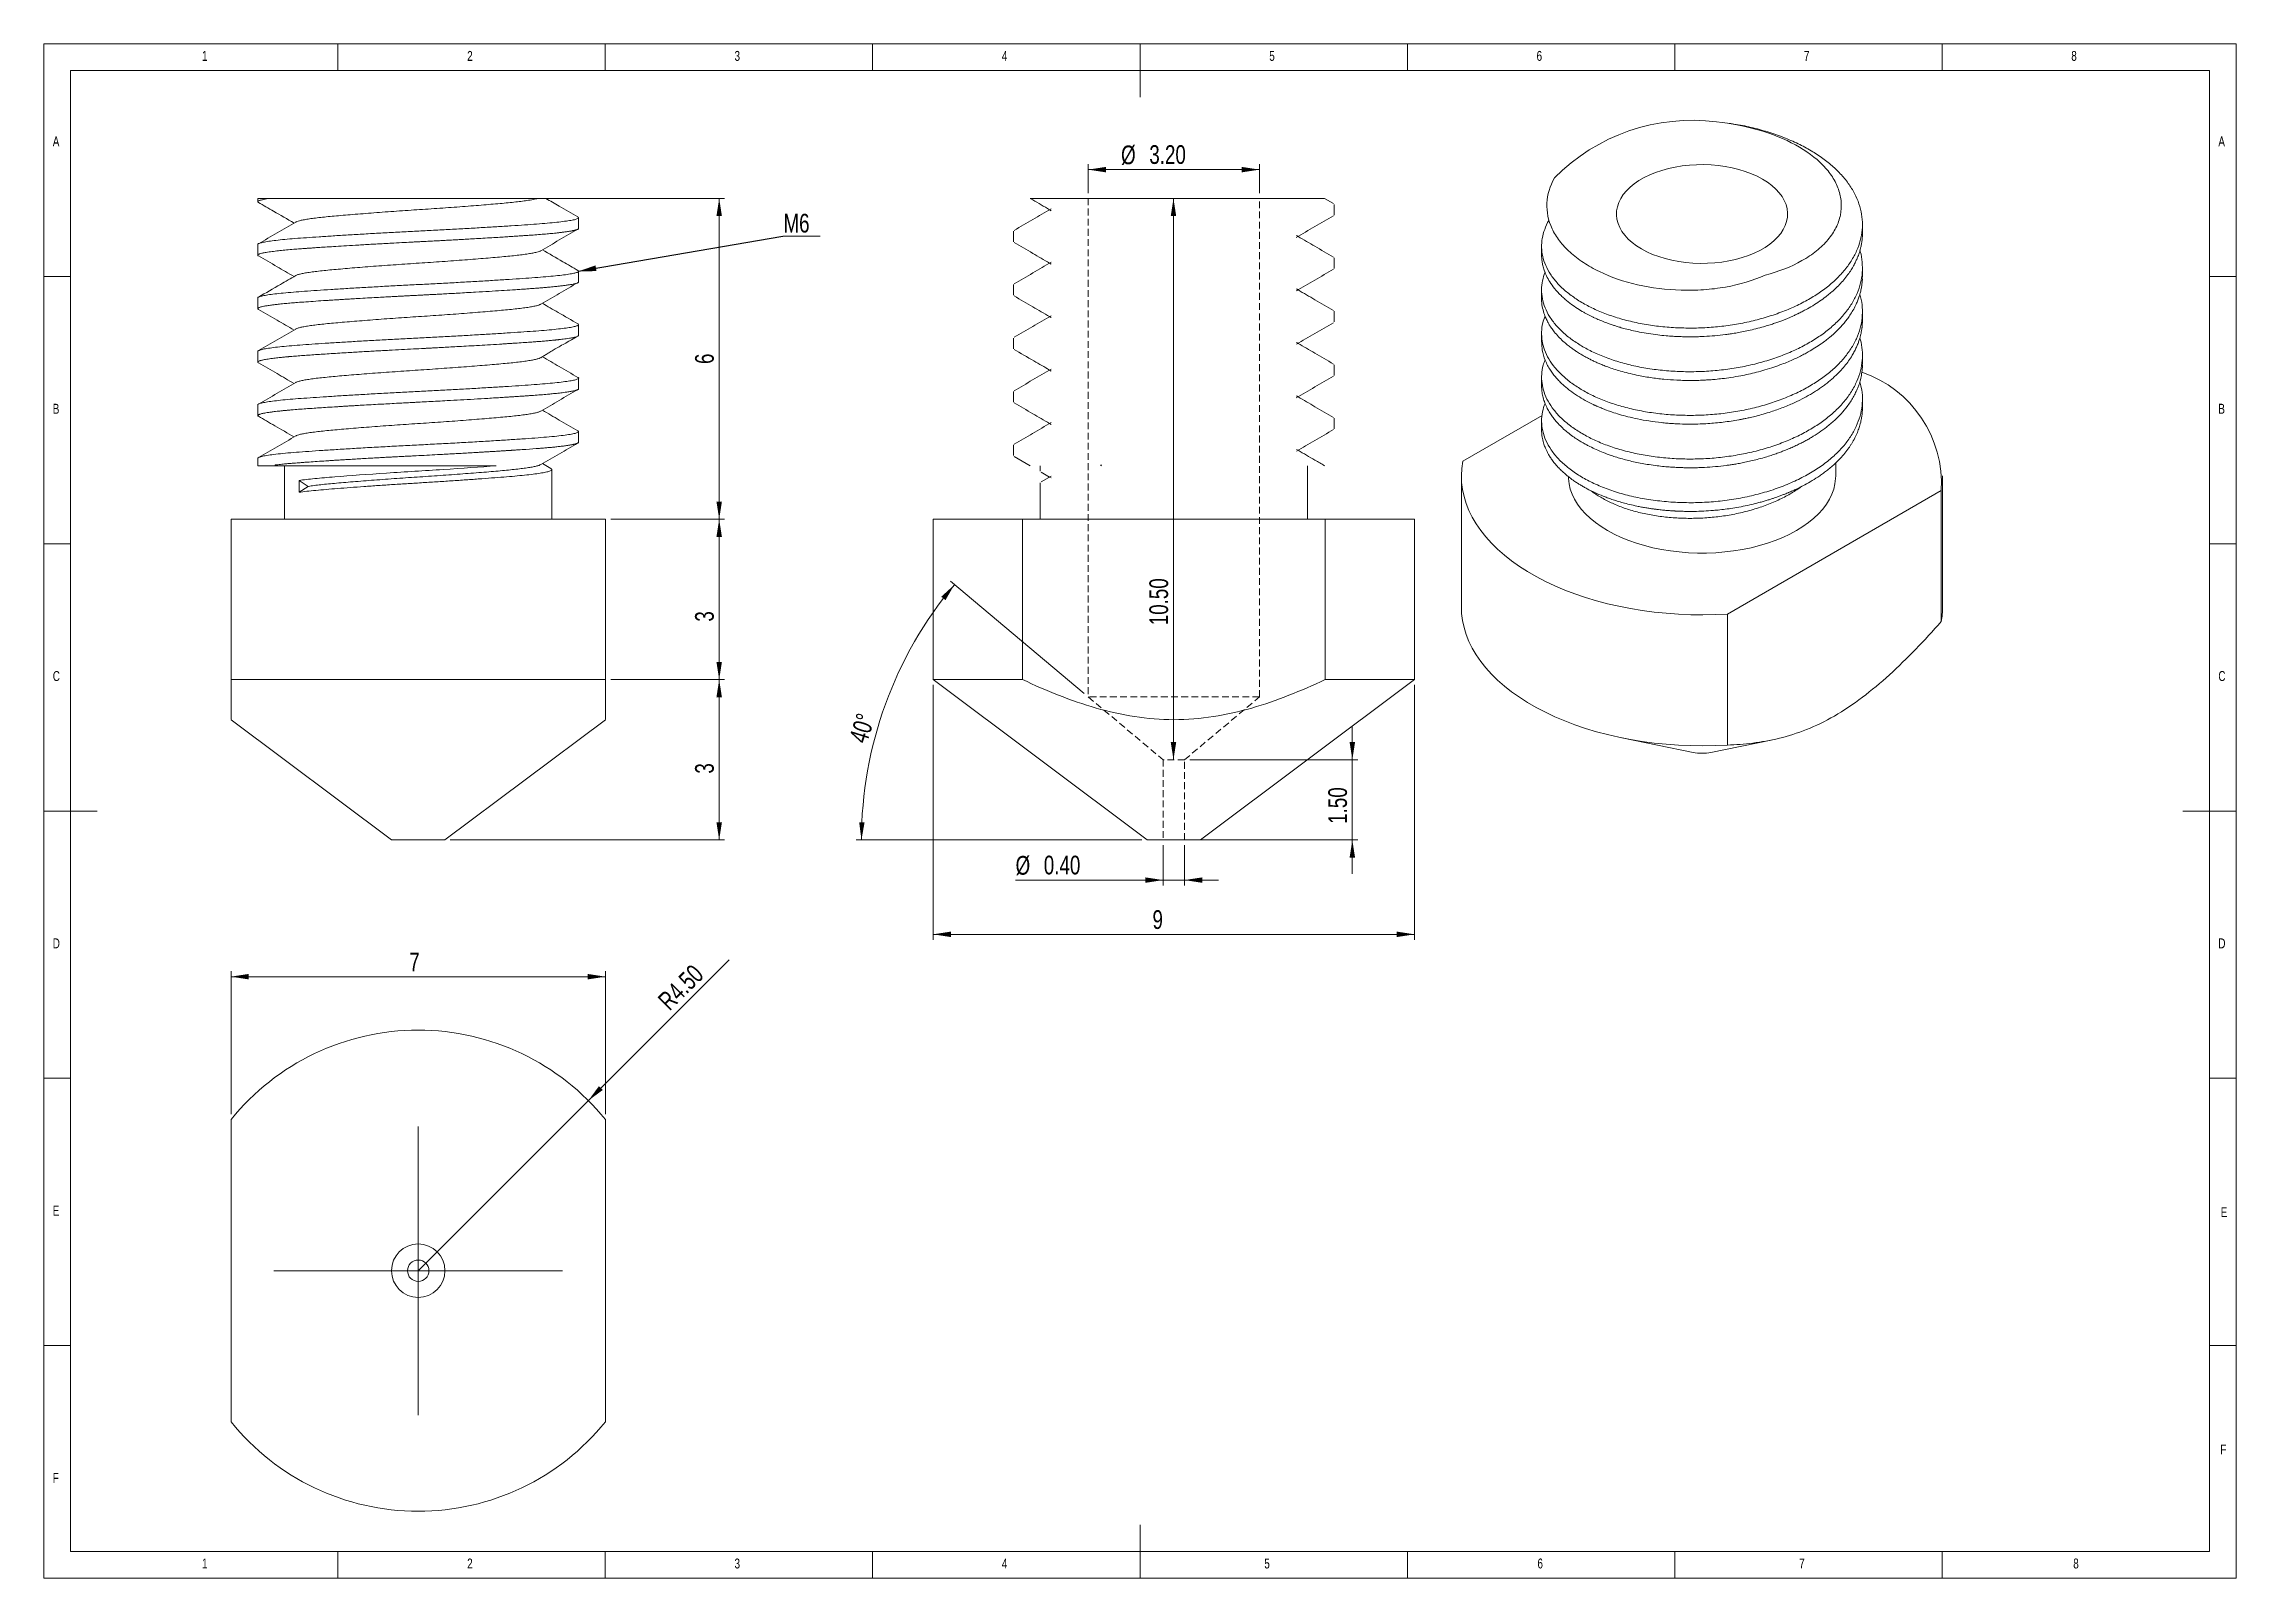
# Model space of a CAD drawing. Header units: millimetres. Extents: x 5 to 415, y 5 to 292.
import ezdxf

# ---------------------------------------------------------------- set-up
doc = ezdxf.new("R2010")
doc.units = ezdxf.units.MM
doc.linetypes.add('HIDDEN', pattern=[1.905, 1.27, -0.635])
doc.styles.add('SLDTEXTSTYLE0', font='TXT', dxfattribs={"width": 0.75})
doc.dimstyles.new('SLDDIMSTYLE0', dxfattribs={"dimtxt": 3.5, "dimasz": 3.302, "dimexe": 0, "dimexo": 0.0625, "dimgap": 0.875, "dimtad": 1, "dimlfac": 0.1, "dimrnd": 1e-09, "dimzin": 12, "dimdsep": 46, "dimtxsty": 'SLDTEXTSTYLE0', "dimsah": 1, "dimcen": 0.09, "dimadec": 0, "dimazin": 3, "dimtfac": 1, "dimtofl": 0, "dimtmove": 0, "dimatfit": 3, "dimfxl": 1, "dimfrac": 2, "dimtolj": 1, "dimtzin": 12, "dimarcsym": 0})
doc.dimstyles.new('SLDDIMSTYLE1', dxfattribs={"dimtxt": 0, "dimasz": 3.302, "dimexe": 0, "dimexo": 0.0625, "dimgap": 0, "dimtad": 0, "dimtih": 1, "dimtoh": 1, "dimdec": 0, "dimrnd": 1e-09, "dimzin": 0, "dimdsep": 46, "dimtxsty": 'Standard', "dimsah": 1, "dimcen": 0.09, "dimadec": 0, "dimazin": 0, "dimtfac": 3.302, "dimtdec": 0, "dimtofl": 0, "dimtmove": 0, "dimatfit": 3, "dimfxl": 1, "dimfrac": 2, "dimtolj": 1, "dimtzin": 0, "dimarcsym": 0})
doc.dimstyles.new('SLDDIMSTYLE2', dxfattribs={"dimtxt": 3.5, "dimasz": 3.302, "dimexe": 0, "dimexo": 0.0625, "dimgap": 0.875, "dimtad": 1, "dimdec": 4, "dimlfac": 0.1, "dimzin": 12, "dimdsep": 46, "dimtxsty": 'SLDTEXTSTYLE0', "dimsah": 1, "dimcen": 0.09, "dimazin": 3, "dimtfac": 1, "dimtofl": 0, "dimtmove": 0, "dimatfit": 3, "dimfxl": 1, "dimfrac": 2, "dimtolj": 1, "dimtzin": 12, "dimarcsym": 0})
doc.dimstyles.new('SLDDIMSTYLE3', dxfattribs={"dimtxt": 3.5, "dimasz": 3.302, "dimexe": 0, "dimexo": 0.0625, "dimgap": 0.875, "dimtad": 1, "dimlfac": 0.1, "dimrnd": 1e-09, "dimzin": 4, "dimdsep": 46, "dimtxsty": 'SLDTEXTSTYLE0', "dimsah": 1, "dimcen": 0.09, "dimadec": 0, "dimazin": 1, "dimtfac": 1, "dimtmove": 0, "dimatfit": 0, "dimfxl": 1, "dimfrac": 2, "dimtolj": 1, "dimtzin": 12, "dimarcsym": 0})
doc.dimstyles.new('SLDDIMSTYLE4', dxfattribs={"dimtxt": 3.5, "dimasz": 3.302, "dimexe": 0, "dimexo": 0.0625, "dimgap": 0.875, "dimtad": 1, "dimlfac": 0.1, "dimrnd": 1e-09, "dimzin": 4, "dimdsep": 46, "dimtxsty": 'SLDTEXTSTYLE0', "dimsah": 1, "dimcen": 0.09, "dimadec": 0, "dimazin": 1, "dimtfac": 1, "dimtofl": 0, "dimtmove": 0, "dimatfit": 3, "dimfxl": 1, "dimfrac": 2, "dimtolj": 1, "dimtzin": 12, "dimarcsym": 0})
doc.dimstyles.new('SLDDIMSTYLE5', dxfattribs={"dimtxt": 3.5, "dimasz": 3.302, "dimexe": 0, "dimexo": 0.0625, "dimgap": 0.875, "dimtad": 1, "dimlfac": 0.1, "dimrnd": 1e-09, "dimzin": 4, "dimdsep": 46, "dimtxsty": 'SLDTEXTSTYLE0', "dimsah": 1, "dimcen": 0, "dimadec": 0, "dimazin": 1, "dimtfac": 1, "dimtofl": 0, "dimtmove": 0, "dimatfit": 3, "dimfxl": 1, "dimfrac": 2, "dimtolj": 1, "dimtzin": 12, "dimarcsym": 0})

msp = doc.modelspace()

# ---------------------------------------------------------------- texts
at = {"color": 7, "linetype": 'Continuous', "lineweight": 0, "char_height": 1.85208, "attachment_point": 1, "style": 'SLDTEXTSTYLE0'}
for s, insert in [('1', (34.58333, 290.66802)), ('2', (84.16667, 290.66802)), ('3', (134.16667, 290.66802)), ('4', (184.16667, 290.66802)), ('5', (234.16667, 290.66802)), ('6', (284.16667, 290.66802)), ('7', (334.16667, 290.66802)), ('8', (384.16667, 290.66802)), ('A', (6.66667, 274.66802)), ('A', (411.66667, 274.66802)), ('B', (6.66667, 224.66802)), ('B', (411.66667, 224.66802)), ('C', (6.66667, 174.66802)), ('C', (411.66667, 174.66802)), ('D', (6.66667, 124.66802)), ('D', (411.66667, 124.66802)), ('E', (6.66667, 74.66802)), ('E', (412.10954, 74.38186)), ('F', (412.04266, 30.00188)), ('F', (6.66667, 24.66802)), ('1', (34.58333, 8.66802)), ('2', (84.16667, 8.66802)), ('3', (134.16667, 8.66802)), ('4', (184.16667, 8.66802)), ('5', (233.24346, 8.66802)), ('6', (284.32898, 8.66802)), ('7', (333.27538, 8.66802)), ('8', (384.52971, 8.66802))]:
    msp.add_mtext(s, dxfattribs=dict(at, insert=insert))

# ---------------------------------------------------------------- blocks, each defined once
blk = doc.blocks.new('_D')
at = {"color": 7, "linetype": 'Continuous', "lineweight": 0}
for p, q in [((111.01, 203.08), (132.3, 203.08)), ((131.3, 173.08), (131.3, 203.08)), ((111.01, 173.08), (132.3, 173.08))]:
    blk.add_line(p, q, dxfattribs=at)
for points in [[(131.3, 203.08), (130.79, 199.78), (131.81, 199.78)], [(131.3, 173.08), (131.81, 176.38), (130.79, 176.38)]]:
    blk.add_solid(points, dxfattribs=at)
at = {"color": 7, "linetype": 'Continuous', "lineweight": 0, "insert": (126.79, 183.92, 1), "char_height": 3.5, "attachment_point": 1, "rotation": 90, "style": 'SLDTEXTSTYLE0'}
blk.add_mtext('3', dxfattribs=at)
blk = doc.blocks.new('_D_1')
at = {"color": 7, "linetype": 'Continuous', "lineweight": 0}
for p, q in [((111.01, 173.08), (132.3, 173.08)), ((131.3, 173.08), (131.3, 143.08)), ((81.01, 143.08), (132.3, 143.08))]:
    blk.add_line(p, q, dxfattribs=at)
for points in [[(131.3, 173.08), (130.79, 169.78), (131.81, 169.78)], [(131.3, 143.08), (131.81, 146.38), (130.79, 146.38)]]:
    blk.add_solid(points, dxfattribs=at)
at = {"color": 7, "linetype": 'Continuous', "lineweight": 0, "insert": (126.79, 155.49, 1), "char_height": 3.5, "attachment_point": 1, "rotation": 90, "style": 'SLDTEXTSTYLE0'}
blk.add_mtext('3', dxfattribs=at)
blk = doc.blocks.new('_D_2')
at = {"color": 7, "linetype": 'Continuous', "lineweight": 0}
for p, q in [((98.37, 263.08), (132.3, 263.08)), ((131.3, 203.08), (131.3, 263.08)), ((111.01, 203.08), (132.3, 203.08))]:
    blk.add_line(p, q, dxfattribs=at)
for points in [[(131.3, 263.08), (130.79, 259.78), (131.81, 259.78)], [(131.3, 203.08), (131.81, 206.38), (130.79, 206.38)]]:
    blk.add_solid(points, dxfattribs=at)
at = {"color": 7, "linetype": 'Continuous', "lineweight": 0, "insert": (126.79, 232.11, 1), "char_height": 3.5, "attachment_point": 1, "rotation": 90, "style": 'SLDTEXTSTYLE0'}
blk.add_mtext('6', dxfattribs=at)
blk = doc.blocks.new('SW_NOTE_0')
at = {"color": 0, "linetype": 'Continuous', "lineweight": 0}
for p, q in [((0, 0), (6.95, 0)), ((6.95, 0), (0, 0)), ((0, 0), (6.95, 0)), ((6.95, 0), (0, 0)), ((0, 0), (6.95, 0)), ((6.95, 0), (0, 0))]:
    blk.add_line(p, q, dxfattribs=at)
at = {"color": 0, "linetype": 'Continuous', "lineweight": 0, "insert": (0.09, 4.19), "char_height": 3.5, "attachment_point": 1, "style": 'SLDTEXTSTYLE0'}
blk.add_mtext('M6', dxfattribs=at)
blk = doc.blocks.new('_D_3')
at = {"color": 7, "linetype": 'Continuous', "lineweight": 0}
for p, q in [((199.56, 170.47), (174.53, 191.48)), ((210.32, 143.08), (156.91, 143.08))]:
    blk.add_line(p, q, dxfattribs=at)
blk.add_arc((232.2, 143.08), 74.29, 140, 180, dxfattribs=at)
for points in [[(175.29, 190.83), (172.83, 188.58), (173.62, 187.94)], [(157.91, 143.08), (158.49, 146.37), (157.48, 146.39)]]:
    blk.add_solid(points, dxfattribs=at)
at = {"color": 7, "linetype": 'Continuous', "lineweight": 0, "insert": (155.54, 161.98, 1), "char_height": 3.5, "attachment_point": 1, "rotation": 72.5638, "style": 'SLDTEXTSTYLE0'}
blk.add_mtext('40°', dxfattribs=at)
blk = doc.blocks.new('_D_4')
at = {"color": 7, "linetype": 'Continuous', "lineweight": 0}
for p, q in [((214.32, 142.08), (214.32, 134.58)), ((218.32, 142.08), (218.32, 134.58)), ((214.32, 135.58), (186.73, 135.58)), ((218.32, 135.58), (214.32, 135.58)), ((218.32, 135.58), (224.67, 135.58))]:
    blk.add_line(p, q, dxfattribs=at)
for points in [[(214.32, 135.58), (211.02, 136.08), (211.02, 135.07)], [(218.32, 135.58), (221.63, 135.07), (221.63, 136.08)]]:
    blk.add_solid(points, dxfattribs=at)
at = {"color": 7, "linetype": 'Continuous', "lineweight": 0, "char_height": 3.5, "attachment_point": 1, "style": 'SLDTEXTSTYLE0'}
for s, insert in [('%%c', (186.73, 140.09, 1)), ('0.40', (192.01, 140.14, 1))]:
    blk.add_mtext(s, dxfattribs=dict(at, insert=insert))
blk = doc.blocks.new('_D_5')
at = {"color": 7, "linetype": 'Continuous', "lineweight": 0}
for p, q in [((200.32, 264.08), (200.32, 269.47)), ((200.32, 268.47), (232.32, 268.47)), ((232.32, 264.08), (232.32, 269.47))]:
    blk.add_line(p, q, dxfattribs=at)
for points in [[(200.32, 268.47), (203.63, 267.96), (203.63, 268.98)], [(232.32, 268.47), (229.02, 268.98), (229.02, 267.96)]]:
    blk.add_solid(points, dxfattribs=at)
at = {"color": 7, "linetype": 'Continuous', "lineweight": 0, "char_height": 3.5, "attachment_point": 1, "style": 'SLDTEXTSTYLE0'}
for s, insert in [('%%c', (206.46, 272.98, 1)), ('3.20', (211.74, 273.04, 1))]:
    blk.add_mtext(s, dxfattribs=dict(at, insert=insert))
blk = doc.blocks.new('_D_6')
at = {"color": 7, "linetype": 'Continuous', "lineweight": 0}
for p, q in [((171.32, 172.08), (171.32, 124.43)), ((261.32, 172.08), (261.32, 124.43)), ((171.32, 125.43), (261.32, 125.43))]:
    blk.add_line(p, q, dxfattribs=at)
for points in [[(171.32, 125.43), (174.63, 124.92), (174.63, 125.94)], [(261.32, 125.43), (258.02, 125.94), (258.02, 124.92)]]:
    blk.add_solid(points, dxfattribs=at)
at = {"color": 7, "linetype": 'Continuous', "lineweight": 0, "insert": (212.34, 129.94, 1), "char_height": 3.5, "attachment_point": 1, "style": 'SLDTEXTSTYLE0'}
blk.add_mtext('9', dxfattribs=at)
blk = doc.blocks.new('_D_7')
at = {"color": 7, "linetype": 'Continuous', "lineweight": 0}
for p, q in [((249.71, 158.08), (249.71, 164.43)), ((219.32, 158.08), (250.71, 158.08)), ((249.71, 143.08), (249.71, 158.08)), ((219.32, 143.08), (250.71, 143.08)), ((249.71, 143.08), (249.71, 136.73))]:
    blk.add_line(p, q, dxfattribs=at)
for points in [[(249.71, 158.08), (250.22, 161.38), (249.2, 161.38)], [(249.71, 143.08), (249.2, 139.78), (250.22, 139.78)]]:
    blk.add_solid(points, dxfattribs=at)
at = {"color": 7, "linetype": 'Continuous', "lineweight": 0, "insert": (245.2, 146.11, 1), "char_height": 3.5, "attachment_point": 1, "rotation": 90, "style": 'SLDTEXTSTYLE0'}
blk.add_mtext('1.50', dxfattribs=at)
blk = doc.blocks.new('_D_8')
at = {"color": 7, "linetype": 'Continuous', "lineweight": 0}
blk.add_line((216.26, 263.08), (216.26, 158.08), dxfattribs=at)
for points in [[(216.26, 263.08), (215.75, 259.78), (216.77, 259.78)], [(216.26, 158.08), (216.77, 161.38), (215.75, 161.38)]]:
    blk.add_solid(points, dxfattribs=at)
at = {"color": 7, "linetype": 'Continuous', "lineweight": 0, "insert": (211.75, 183.25, 1), "char_height": 3.5, "attachment_point": 1, "rotation": 90, "style": 'SLDTEXTSTYLE0'}
blk.add_mtext('10.50', dxfattribs=at)
blk = doc.blocks.new('_D_9')
at = {"color": 7, "linetype": 'Continuous', "lineweight": 0}
for p, q in [((40.01, 91.79), (40.01, 118.51)), ((110.01, 117.51), (40.01, 117.51)), ((110.01, 91.79), (110.01, 118.51))]:
    blk.add_line(p, q, dxfattribs=at)
for points in [[(40.01, 117.51), (43.31, 117), (43.31, 118.02)], [(110.01, 117.51), (106.71, 118.02), (106.71, 117)]]:
    blk.add_solid(points, dxfattribs=at)
at = {"color": 7, "linetype": 'Continuous', "lineweight": 0, "insert": (73.34, 122.02, 63.17), "char_height": 3.5, "attachment_point": 1, "style": 'SLDTEXTSTYLE0'}
blk.add_mtext('7', dxfattribs=at)
blk = doc.blocks.new('_D_10')
at = {"color": 7, "linetype": 'Continuous', "lineweight": 0}
for q in [(133.16, 120.67), (75.01, 62.51)]:
    blk.add_line((106.83, 94.33), q, dxfattribs=at)
blk.add_solid([(106.83, 94.33), (109.52, 96.31), (108.8, 97.02)], dxfattribs=at)
at = {"color": 7, "linetype": 'Continuous', "lineweight": 0, "insert": (119.56, 113.44, 63.17), "char_height": 3.5, "attachment_point": 1, "rotation": 45, "style": 'SLDTEXTSTYLE0'}
blk.add_mtext('R4.50', dxfattribs=at)
blk = doc.blocks.new('SW_CENTERMARKSYMBOL_0')
at = {"color": 0, "linetype": 'Continuous', "lineweight": 0}
for p, q in [((0, 25), (0, 27)), ((0, 0), (0, 25)), ((-25, 0), (-27, 0)), ((0, 0), (-25, 0)), ((0, 0), (0, -25)), ((0, 0), (25, 0)), ((25, 0), (27, 0)), ((0, -25), (0, -27))]:
    blk.add_line(p, q, dxfattribs=at)

# ---------------------------------------------------------------- dimensions: what is measured, and where the dimension line sits
at = {"color": 7, "linetype": 'Continuous', "lineweight": 0}
for base, p1, p2, dimstyle, picture, middle in [((232.3242, 268.47152), (200.3242, 263.08191), (232.3242, 263.08191), 'SLDDIMSTYLE4', '_D_5', (215.05056, 268.47152)), ((214.3242, 135.57643), (218.3242, 143.08191), (214.3242, 143.08191), 'SLDDIMSTYLE3', '_D_4', (195.31624, 135.57643))]:
    dim = msp.add_linear_dim(base=base, p1=p1, p2=p2, text='%%c<>', dimstyle=dimstyle, dxfattribs=at)
    dim.commit()
    dim.dimension.update_dxf_attribs({"geometry": picture, "text_midpoint": middle, "dimtype": 160})
for base, p1, p2, dimstyle, picture, middle in [((131.29791, 263.08191), (110.0095, 203.08191), (97.37281, 263.08191), 'SLDDIMSTYLE0', '_D_2', (131.29791, 234.82335)), ((216.26246, 158.08191), (210.65055, 263.08191), (214.3242, 158.08191), 'SLDDIMSTYLE4', '_D_8', (216.26246, 190.486)), ((131.29791, 203.08191), (110.0095, 173.08191), (110.0095, 203.08191), 'SLDDIMSTYLE0', '_D', (131.29791, 186.63702)), ((131.29791, 143.08191), (110.0095, 173.08191), (80.0095, 143.08191), 'SLDDIMSTYLE0', '_D_1', (131.29791, 158.20217)), ((249.70738, 158.08191), (218.3242, 143.08191), (218.3242, 158.08191), 'SLDDIMSTYLE3', '_D_7', (249.70738, 152.05992))]:
    dim = msp.add_linear_dim(base=base, p1=p1, p2=p2, angle=90, dimstyle=dimstyle, dxfattribs=at)
    dim.commit()
    dim.dimension.update_dxf_attribs({"geometry": picture, "text_midpoint": middle, "dimtype": 160})
dim = msp.add_angular_dim_2l(base=(162.39089, 168.49053), line1=((221.3242, 143.08191), (211.3242, 143.08191)), line2=((200.3242, 169.8293), (214.3242, 158.08191)), dimstyle='SLDDIMSTYLE2', dxfattribs=at)
dim.commit()
dim.dimension.update_dxf_attribs({"geometry": '_D_3', "text_midpoint": (161.3242, 165.3424), "dimtype": 162})
for base, p1, p2, picture, middle in [((261.3242, 125.43263), (171.3242, 173.08191), (261.3242, 173.08191), '_D_6', (215.05056, 125.43263)), ((40.0095, 117.51049), (110.0095, 90.79476), (40.0095, 90.79476), '_D_9', (76.05495, 117.51049))]:
    dim = msp.add_linear_dim(base=base, p1=p1, p2=p2, dimstyle='SLDDIMSTYLE0', dxfattribs=at)
    dim.commit()
    dim.dimension.update_dxf_attribs({"geometry": picture, "text_midpoint": middle, "dimtype": 160})
dim = msp.add_radius_dim(center=(75.0095, 62.51049), mpoint=(106.82931, 94.33029), dimstyle='SLDDIMSTYLE5', dxfattribs=at)
dim.commit()
dim.dimension.update_dxf_attribs({"geometry": '_D_10', "text_midpoint": (127.99321, 115.4942), "dimtype": 164})

# ---------------------------------------------------------------- linework, layer by layer
at = {"color": 7, "linetype": 'Continuous', "lineweight": 0}
for p, q in [((415, 292), (5, 292)), ((5, 292), (5, 5)), ((60, 287), (60, 292)), ((110, 292), (110, 287)), ((160, 287), (160, 292)), ((210, 292), (210, 282)), ((260, 287), (260, 292)), ((310, 292), (310, 287)), ((360, 287), (360, 292)), ((415, 5), (415, 292)), ((410, 287), (10, 287)), ((10, 287), (10, 10)), ((410, 287), (410, 10)), ((10, 248.5), (5, 248.5)), ((415, 248.5), (410, 248.5)), ((5, 198.5), (10, 198.5)), ((410, 198.5), (415, 198.5)), ((5, 148.5), (15, 148.5)), ((415, 148.5), (405, 148.5)), ((5, 98.5), (10, 98.5)), ((410, 98.5), (415, 98.5)), ((10, 48.5), (5, 48.5)), ((410, 48.5), (415, 48.5)), ((210, 5), (210, 15)), ((10, 10), (410, 10)), ((60, 5), (60, 10)), ((110, 10), (110, 5)), ((160, 5), (160, 10)), ((260, 10), (260, 5)), ((310, 10), (310, 5)), ((360, 10), (360, 5)), ((5, 5), (415, 5))]:
    msp.add_line(p, q, dxfattribs=at)
at = {"color": 7, "linetype": 'Continuous', "lineweight": 15}
for p, q in [((45.0095, 263.08191), (45.0095, 262.47047)), ((47.18715, 263.08191), (45.0095, 263.08191)), ((246.18745, 262.11891), (244.52154, 263.08426)), ((105.0095, 257.47055), (105.0095, 259.47199)), ((246.3242, 259.97222), (246.3242, 261.97196)), ((45.0095, 254.47214), (45.0095, 252.47118)), ((186.3242, 256.97244), (186.3242, 254.97278)), ((345.10481, 256.60468), (345.10481, 258.23856)), ((246.3242, 249.97219), (246.3242, 251.97187)), ((285.10481, 254.15543), (285.10481, 252.52241)), ((105.0095, 247.473), (105.0095, 249.47234)), ((186.3242, 246.97234), (186.3242, 244.97055)), ((345.10481, 248.43833), (345.10481, 250.07301)), ((45.0095, 244.47194), (45.0095, 242.47175)), ((246.3242, 239.97209), (246.3242, 241.97202)), ((285.10481, 245.99027), (285.10481, 244.35725)), ((345.10481, 240.27562), (345.10481, 241.90742)), ((105.0095, 237.47354), (105.0095, 239.47244)), ((285.10481, 237.82505), (285.10481, 236.19006)), ((45.0095, 234.47187), (45.0095, 232.47051)), ((186.3242, 236.97212), (186.3242, 234.97126)), ((345.10481, 232.10832), (345.10481, 233.7419)), ((246.3242, 229.97216), (246.3242, 231.97236)), ((285.10481, 229.65961), (285.10481, 228.0262)), ((105.0095, 227.47109), (105.0095, 229.47232)), ((186.3242, 226.97193), (186.3242, 224.97292)), ((345.10481, 223.94402), (345.10481, 225.57653)), ((45.0095, 224.47205), (45.0095, 222.47071)), ((246.3242, 219.97222), (246.3242, 221.97244)), ((270.35608, 213.91412), (285.20687, 222.4873)), ((285.10481, 221.49387), (285.10481, 219.86012)), ((105.0095, 217.47184), (105.0095, 219.47195)), ((45.0095, 214.47228), (45.0095, 213.08191)), ((48.2791, 213.22527), (48.50034, 213.08191)), ((48.27915, 213.08191), (48.27915, 213.22528)), ((99.83027, 212.5451), (98.23416, 213.47217)), ((186.3242, 216.97184), (186.3242, 214.97042)), ((186.44265, 214.83573), (189.48126, 213.07334)), ((340.10481, 211.17273), (340.10481, 213.61217)), ((48.27912, 213.08191), (45.0095, 213.08191)), ((48.50034, 213.08191), (48.2791, 213.08191)), ((50.0095, 213.08191), (50.0095, 203.08191)), ((52.73416, 210.33852), (54.45222, 209.22527)), ((52.73418, 208.11203), (52.73416, 210.33852)), ((54.45222, 209.22528), (52.73418, 208.11203)), ((100.0095, 203.08191), (100.0095, 212.35898)), ((191.3242, 213.08191), (191.3242, 212.08516)), ((191.3242, 209.85866), (191.3242, 203.08191)), ((191.4952, 211.90398), (193.09954, 210.97215)), ((193.40749, 211.15102), (191.49827, 210.04211)), ((241.3242, 203.08191), (241.3242, 213.08191)), ((270.10481, 211.17273), (270.10481, 186.67651)), ((360.10481, 186.67651), (360.10481, 211.17273)), ((319.85355, 185.33984), (359.85355, 208.43135)), ((359.85355, 208.43135), (359.85355, 183.93512)), ((40.0095, 203.08191), (40.0095, 173.08191)), ((110.0095, 203.08191), (40.0095, 203.08191)), ((110.0095, 173.08191), (110.0095, 203.08191)), ((171.3242, 203.08191), (171.3242, 173.08191)), ((188.03992, 203.08191), (171.3242, 203.08191)), ((188.03992, 173.08191), (188.03992, 203.08191)), ((188.03992, 203.08191), (244.60847, 203.08191)), ((244.60847, 203.08191), (244.60847, 173.08191)), ((261.3242, 203.08191), (244.60847, 203.08191)), ((261.3242, 173.08191), (261.3242, 203.08191)), ((319.85355, 160.84361), (319.85355, 185.33984)), ((110.0095, 173.08191), (40.0095, 173.08191)), ((171.3242, 173.08191), (211.3242, 143.08191)), ((188.03992, 173.08191), (171.3242, 173.08191)), ((221.3242, 143.08191), (261.3242, 173.08191)), ((261.3242, 173.08191), (244.60847, 173.08191)), ((40.0095, 165.58191), (70.0095, 143.08191)), ((80.0095, 143.08191), (110.0095, 165.58191)), ((300.08533, 162.18825), (313.43598, 159.45937)), ((316.77365, 159.45937), (328.0477, 161.76379)), ((80.0095, 143.08191), (70.0095, 143.08191)), ((221.3242, 143.08191), (211.3242, 143.08191))]:
    msp.add_line(p, q, dxfattribs=at)
at = {"color": 7, "linetype": 'HIDDEN', "lineweight": 0}
for p, q in [((200.3242, 263.08191), (200.3242, 169.8293)), ((232.3242, 169.8293), (232.3242, 263.08191)), ((193.09952, 260.97215), (193.41004, 260.7918)), ((239.54886, 255.97215), (239.24, 256.15155)), ((193.09952, 250.97215), (193.41176, 250.7908)), ((239.54886, 245.97215), (239.24086, 246.15104)), ((193.09954, 240.97215), (193.40886, 240.79249)), ((239.54885, 235.97215), (239.24159, 236.15061)), ((193.09955, 230.97214), (193.41071, 230.79141)), ((239.54885, 225.97214), (239.24209, 226.15032)), ((193.09954, 220.97214), (193.41151, 220.79095)), ((202.70479, 213.08191), (202.70479, 213.22528)), ((202.70489, 213.22527), (202.81762, 213.08191)), ((239.54884, 215.97215), (239.24228, 216.1502)), ((193.09954, 210.97215), (193.40734, 210.79338)), ((232.3242, 169.8293), (200.3242, 169.8293)), ((200.3242, 169.8293), (214.3242, 158.08191)), ((218.3242, 158.08191), (232.3242, 169.8293)), ((218.3242, 158.08191), (214.3242, 158.08191)), ((214.3242, 158.08191), (214.3242, 143.08191)), ((218.3242, 143.08191), (218.3242, 158.08191))]:
    msp.add_line(p, q, dxfattribs=at)
at = {"color": 7, "linetype": 'Continuous', "lineweight": 15, "flags": 128}
for points in [[(326.41852, 266.69645), (327.33723, 266.11903), (328.16781, 265.49871), (328.90427, 264.83997), (329.5413, 264.14754), (330.07432, 263.42642), (330.49948, 262.6818), (330.81372, 261.91905), (331.01478, 261.14367), (331.10121, 260.36123), (331.07238, 259.57738), (330.92851, 258.79777), (330.67063, 258.02801), (330.30059, 257.27365), (329.82107, 256.54012), (329.23552, 255.83271), (328.54815, 255.15651), (327.76393, 254.5164), (326.8885, 253.917), (325.92816, 253.36261), (324.88984, 252.85723), (323.78102, 252.40451), (322.60969, 252.0077), (321.38429, 251.66967), (320.11364, 251.39285), (318.80691, 251.17923), (317.4735, 251.03036), (316.12302, 250.9473), (314.76521, 250.93066), (313.40984, 250.98055), (312.06669, 251.09662), (310.74542, 251.27803), (309.45557, 251.52347), (308.20642, 251.83118), (307.00697, 252.19893), (305.86587, 252.62407), (304.79133, 253.10356), (303.79111, 253.63392), (302.87239, 254.21134), (302.04182, 254.83165), (301.30536, 255.4904), (300.66833, 256.18282), (300.13531, 256.90394), (299.71015, 257.64856), (299.39591, 258.41131), (299.19485, 259.1867), (299.10842, 259.96913), (299.13724, 260.75298), (299.28112, 261.53259), (299.539, 262.30235), (299.90904, 263.05672), (300.38856, 263.79025), (300.97411, 264.49766), (301.66147, 265.17385), (302.4457, 265.81396), (303.32113, 266.41337), (304.28147, 266.96776), (305.31978, 267.47313), (306.4286, 267.92586), (307.59993, 268.32266), (308.82534, 268.6607), (310.09598, 268.93752), (311.40272, 269.15113), (312.73613, 269.30001), (314.08661, 269.38306), (315.44442, 269.3997), (316.79979, 269.34981), (318.14294, 269.23374), (319.4642, 269.05233), (320.75406, 268.80689), (322.00321, 268.49919), (323.20266, 268.13144), (324.34376, 267.70629), (325.41829, 267.22681), (326.41852, 266.69645)], [(319.85355, 185.33984), (317.56972, 185.23379), (315.27949, 185.19498), (312.98882, 185.22352), (310.70362, 185.31933), (308.42984, 185.48217), (306.17337, 185.7116), (303.94004, 186.00704), (301.73566, 186.36772), (299.56594, 186.79271), (297.4365, 187.2809), (295.35287, 187.83102), (293.32044, 188.44166), (291.34449, 189.11123), (289.43013, 189.83798), (287.58233, 190.62005), (285.80588, 191.4554), (284.10539, 192.34186), (282.48526, 193.27714), (280.94969, 194.25882), (279.50267, 195.28434), (278.14794, 196.35105), (276.88902, 197.45619), (275.72917, 198.59688), (274.6714, 199.77018), (273.71845, 200.97304), (272.87279, 202.20233), (272.13662, 203.45489), (271.51183, 204.72745), (271.00006, 206.01672), (270.60263, 207.31935), (270.32056, 208.63198), (270.15459, 209.95119), (270.10515, 211.27357), (270.17237, 212.59569), (270.35608, 213.91412)], [(340.10481, 211.17273), (340.09024, 210.68), (339.97375, 209.69684), (339.7413, 208.72055), (339.39399, 207.7557), (338.93343, 206.80678), (338.36177, 205.87822), (337.68168, 204.97435), (336.89633, 204.09937), (336.00937, 203.25737), (335.02494, 202.45228), (333.94764, 201.68784), (332.78248, 200.96763), (331.53491, 200.295), (330.21072, 199.67309), (328.81611, 199.10479), (327.35757, 198.59276), (325.8419, 198.13938), (324.27617, 197.74678), (322.66768, 197.41676), (321.02392, 197.15089), (319.35257, 196.95039), (317.66142, 196.8162), (315.95834, 196.74895), (314.25129, 196.74895), (312.54821, 196.8162), (310.85705, 196.95039), (309.1857, 197.15089), (307.54195, 197.41676), (305.93346, 197.74678), (304.36773, 198.13938), (302.85206, 198.59276), (301.39352, 199.10479), (299.9989, 199.67309), (298.67472, 200.295), (297.42714, 200.96763), (296.26199, 201.68784), (295.18469, 202.45228), (294.20026, 203.25737), (293.3133, 204.09937), (292.52795, 204.97435), (291.84785, 205.87822), (291.27619, 206.80678), (290.81564, 207.7557), (290.46833, 208.72055), (290.23588, 209.69684), (290.11939, 210.68), (290.10599, 211.03249)], [(319.85355, 160.84361), (317.56972, 160.73756), (315.27949, 160.69876), (312.98882, 160.7273), (310.70362, 160.82311), (308.42984, 160.98594), (306.17337, 161.21538), (303.94004, 161.51082), (301.73566, 161.8715), (299.56594, 162.29648), (297.4365, 162.78467), (295.35287, 163.3348), (293.32044, 163.94544), (291.34449, 164.615), (289.43013, 165.34176), (287.58233, 166.12383), (285.80588, 166.95918), (284.10539, 167.84564), (282.48526, 168.78092), (280.94969, 169.76259), (279.50267, 170.78812), (278.14794, 171.85483), (276.88902, 172.95996), (275.72917, 174.10066), (274.6714, 175.27395), (273.71845, 176.47681), (272.87279, 177.70611), (272.13662, 178.95866), (271.51183, 180.23122), (271.00006, 181.52049), (270.60263, 182.82313), (270.32056, 184.13576), (270.15459, 185.45497), (270.10481, 186.67651)]]:
    msp.add_lwpolyline(points, dxfattribs=at)
at = {"color": 7, "linetype": 'Continuous', "lineweight": 15}
for radius in [5, 2]:
    msp.add_circle((75.0095, 62.51049), radius, dxfattribs=at)
for centre, radius, start, end in [((313.30939, 241.33798), 36.3572, 82.8393318, 135.2326292), ((337.82821, 209.72195), 22.06312, 356.6465132, 70.9889522), ((344.9898, 186.67967), 15.11501, 349.5383286, 359.9880132), ((315.10481, 167.73407), 8.44132, 258.5976176, 281.4023824), ((75.0095, 62.51049), 45, 38.9424413, 141.0575587), ((75.0095, 62.51049), 45, 218.9424413, 321.0575587)]:
    msp.add_arc(centre, radius, start, end, dxfattribs=at)
for points, knots in [([(319.87946, 277.14984), (320.2814, 277.10135), (321.77776, 276.92082), (324.30677, 276.39009), (327.41448, 275.56533), (330.36297, 274.53481), (333.08293, 273.34724), (335.54451, 272.0253), (337.75105, 270.58292), (339.71666, 268.99874), (341.42223, 267.28064), (342.83262, 265.4531), (343.92045, 263.54713), (344.66949, 261.59651), (345.07563, 259.63391), (345.14627, 257.67513), (344.88349, 255.71329), (344.28024, 253.75393), (343.33489, 251.8248), (342.05866, 249.95999), (340.47437, 248.19194), (338.61508, 246.54876), (336.50946, 245.0463), (334.16792, 243.68081), (331.59381, 242.44918), (328.80421, 241.36956), (325.8432, 240.46351), (322.76167, 239.74771), (319.61436, 239.23205), (316.44957, 238.9185), (313.2811, 238.80365), (310.11765, 238.87499), (306.97671, 239.13948), (303.90994, 239.59745), (300.9717, 240.24304), (298.21204, 241.06393), (295.67306, 242.0415), (293.36678, 243.16655), (291.2975, 244.42324), (289.47729, 245.80783), (287.93768, 247.30657), (286.71022, 248.89494), (285.8163, 250.54533), (285.26436, 252.22815), (285.05443, 253.92283), (285.16717, 255.62276), (285.65608, 257.30263), (286.11127, 258.42812), (286.49228, 258.96593), (286.49538, 258.97031)], [0, 0, 0, 0, 0.0083475013, 0.0310766323, 0.0539091876, 0.0767046591, 0.099323904, 0.1210766685, 0.1426070745, 0.1644564192, 0.1865648923, 0.2088074885, 0.2310545462, 0.2531762477, 0.2750471321, 0.2965870866, 0.3183155126, 0.3403456631, 0.3625552125, 0.3848156547, 0.406996702, 0.4289708403, 0.450617643, 0.4722129646, 0.4941492424, 0.5163094064, 0.5385666667, 0.5607908477, 0.5828529322, 0.6046295056, 0.6261540289, 0.6479812892, 0.6700759479, 0.6923134746, 0.7145643852, 0.7366987269, 0.7585906028, 0.7801437703, 0.8018473317, 0.8238606538, 0.8460619832, 0.8683231, 0.8905136931, 0.9125059165, 0.934178732, 0.9557527551, 0.9776692635, 0.9998180933, 1, 1, 1, 1]), ([(326.90619, 248.72038), (329.48675, 249.37886), (331.78991, 250.30513), (334.78734, 252.01123), (335.69244, 252.62271), (337.31829, 253.92952), (338.0442, 254.63192), (339.26666, 256.08362), (339.76609, 256.83243), (340.54461, 258.37533), (340.82446, 259.17712), (341.14149, 260.78131), (341.18834, 261.58428), (341.06858, 263.19191), (340.89766, 264.00322), (340.34383, 265.58451), (339.96296, 266.35611), (338.99631, 267.86176), (338.40463, 268.60153), (336.34942, 270.71682), (334.61803, 271.97903), (330.53907, 274.20924), (328.26831, 275.1333), (323.26581, 276.60064), (320.60952, 277.11893), (317.8414, 277.41161)], [0, 0, 0, 0, 0.125, 0.125, 0.1875, 0.1875, 0.25, 0.25, 0.3125, 0.3125, 0.375, 0.375, 0.4375, 0.4375, 0.5, 0.5, 0.5625, 0.5625, 0.625, 0.625, 0.75, 0.75, 0.875, 0.875, 1, 1, 1, 1]), ([(287.4968, 266.94181), (286.64405, 265.39447), (286.18006, 263.81007), (286.02674, 260.56746), (286.33736, 258.973), (287.43061, 256.64412), (287.90378, 255.87302), (289.03017, 254.40228), (289.68503, 253.69646), (291.17671, 252.34349), (292.02121, 251.69149), (293.86434, 250.47454), (294.85598, 249.91246), (298.03528, 248.36154), (300.48661, 247.51304), (305.65097, 246.33961), (308.44312, 245.99425), (312.60904, 245.88237), (313.99936, 245.90955), (316.78358, 246.10064), (318.16511, 246.26965), (322.14653, 246.97511), (324.67364, 247.7249), (326.90619, 248.72038)], [0, 0, 0, 0, 0.125, 0.125, 0.25, 0.25, 0.3125, 0.3125, 0.375, 0.375, 0.4375, 0.4375, 0.5, 0.5, 0.625, 0.625, 0.75, 0.75, 0.8125, 0.8125, 0.875, 0.875, 1, 1, 1, 1]), ([(47.18715, 263.08191), (47.00106, 263.05381), (46.64409, 262.99992), (46.21639, 262.92285), (45.87887, 262.8529), (45.62201, 262.79011), (45.43041, 262.73444), (45.22922, 262.66417), (45.05876, 262.5776), (45.00536, 262.50001), (45.01104, 262.44991), (45.02055, 262.42669), (45.03701, 262.40354), (45.06014, 262.38046), (45.09094, 262.35746), (45.11462, 262.3418), (45.12997, 262.33383), (45.13063, 262.33349)], [0, 0, 0, 0, 0.109153877, 0.209384106, 0.300690246, 0.383071898, 0.456528701, 0.52106034, 0.663719453, 0.806373499, 0.838402949, 0.870432148, 0.902461096, 0.934489794, 0.966518244, 0.998546445, 1, 1, 1, 1]), ([(47.18715, 263.08191), (48.47947, 263.08191), (50.09207, 263.08191), (53.95546, 263.08191), (56.12811, 263.08191), (59.75375, 263.08191), (61.03283, 263.08191), (63.63079, 263.08191), (64.95839, 263.08191), (67.67039, 263.08191), (69.06617, 263.08191), (71.86007, 263.08191), (73.24974, 263.08191), (77.39753, 263.08191), (80.1702, 263.08191), (85.25926, 263.08191), (87.65663, 263.08191), (90.73942, 263.08191), (91.68923, 263.08191), (93.42391, 263.08191), (94.19378, 263.08191), (96.14498, 263.08191), (97.0135, 263.08191), (97.37281, 263.08191)], [0, 0, 0, 0, 0.125, 0.125, 0.25, 0.25, 0.3125, 0.3125, 0.375, 0.375, 0.4375, 0.4375, 0.5, 0.5, 0.625, 0.625, 0.75, 0.75, 0.8125, 0.8125, 0.875, 0.875, 1, 1, 1, 1]), ([(97.37281, 263.08191), (97.11063, 263.01598), (96.5859, 262.88402), (95.47505, 262.69886), (94.24305, 262.53065), (92.94603, 262.3803), (91.50334, 262.23637), (89.91743, 262.09423), (88.1884, 261.94482), (86.32255, 261.79124), (84.34235, 261.63488), (82.27401, 261.47803), (80.14627, 261.32281), (77.98908, 261.17131), (75.82718, 261.02512), (73.66453, 260.88432), (71.50308, 260.73645), (69.35029, 260.58395), (67.23429, 260.42811), (65.18485, 260.2712), (63.23024, 260.11529), (61.39583, 259.96267), (59.70194, 259.81459), (58.15077, 259.67371), (56.74312, 259.52776), (55.48454, 259.3764), (54.39411, 259.22128), (53.48719, 259.06441), (52.78712, 258.90814), (52.31934, 258.77016), (52.17512, 258.68637), (52.11703, 258.65263)], [0, 0, 0, 0, 0.04385208, 0.087764709, 0.122202602, 0.15631876, 0.189966208, 0.223506906, 0.257538549, 0.291922913, 0.32650575, 0.361127318, 0.395626791, 0.429846747, 0.463637415, 0.49709904, 0.531007523, 0.565309727, 0.59985365, 0.634480633, 0.669029702, 0.703342054, 0.737265411, 0.770731917, 0.804506473, 0.838714945, 0.873207873, 0.907828016, 0.942414589, 0.976807744, 1, 1, 1, 1]), ([(97.37281, 263.08191), (97.58488, 263.08191), (98.01051, 263.08191), (98.46155, 263.08191), (98.75997, 263.08191), (98.90104, 263.08191), (98.89038, 263.08191), (98.88682, 263.08191)], [0, 0, 0, 0, 0.2195926308, 0.4407329072, 0.6634628487, 0.8877157527, 1, 1, 1, 1]), ([(104.88909, 259.60971), (103.72726, 260.28329), (101.72764, 261.44257), (99.72904, 262.60376), (98.89167, 263.09026)], [0, 0, 0, 0, 0.581027094, 1, 1, 1, 1]), ([(189.47922, 263.07454), (189.62935, 262.98747), (190.83649, 262.2874), (192.04304, 261.58617), (193.09952, 260.97215)], [0, 0, 0, 0, 0.1243671235, 1, 1, 1, 1]), ([(189.4835, 263.08191), (189.48727, 263.08191), (189.49603, 263.08191), (189.74367, 263.08191), (190.19962, 263.08191), (190.85215, 263.08191), (191.68056, 263.08191), (192.70523, 263.08191), (193.88943, 263.08191), (195.20386, 263.08191), (196.6256, 263.08191), (198.19316, 263.08191), (199.87134, 263.08191), (201.65634, 263.08191), (203.52297, 263.08191), (205.49759, 263.08191), (207.86478, 263.08191), (209.61597, 263.08191), (210.65055, 263.08191)], [0, 0, 0, 0, 0.049916807, 0.11573537, 0.182103821, 0.24400566, 0.306381878, 0.370264015, 0.434669213, 0.493875806, 0.553498147, 0.613544823, 0.674626757, 0.733160573, 0.792173006, 0.851677047, 0.912372508, 1, 1, 1, 1]), ([(210.65055, 263.08191), (211.24086, 263.08191), (212.42565, 263.08191), (214.2692, 263.08191), (216.15401, 263.08191), (218.06574, 263.08191), (219.98978, 263.08191), (221.9148, 263.08191), (223.83395, 263.08191), (225.76289, 263.08191), (227.68769, 263.08191), (229.59464, 263.08191), (231.44683, 263.08191), (233.20652, 263.08191), (234.85786, 263.08191), (236.39793, 263.08191), (237.83897, 263.08191), (239.18208, 263.08191), (240.41238, 263.08191), (241.51298, 263.08191), (242.4622, 263.08191), (243.24003, 263.08191), (243.84187, 263.08191), (244.26073, 263.08191), (244.50252, 263.08191), (244.51441, 263.08191), (244.52018, 263.08191)], [0, 0, 0, 0, 0.037784443, 0.075837272, 0.114161532, 0.152749976, 0.191264233, 0.230015266, 0.269005734, 0.308242092, 0.349445967, 0.390937793, 0.432875028, 0.475421862, 0.516660296, 0.558164753, 0.600186486, 0.642465872, 0.686337408, 0.730811682, 0.775591874, 0.82099979, 0.865686985, 0.910683524, 0.956629905, 1, 1, 1, 1]), ([(104.86099, 259.61033), (104.92652, 259.56773), (105.07531, 259.47102), (104.91373, 259.32232), (104.44096, 259.1528), (103.61453, 258.97882), (102.45471, 258.80235), (100.97667, 258.62671), (99.211, 258.4549), (97.19146, 258.28918), (94.93323, 258.13074), (92.44192, 257.96374), (89.72445, 257.79124), (86.81894, 257.61526), (83.77419, 257.43896), (80.64391, 257.26557), (77.48266, 257.09708), (74.31451, 256.93778), (71.14825, 256.77405), (67.99434, 256.6032), (64.8948, 256.42813), (61.90476, 256.25159), (59.07616, 256.0768), (56.45475, 255.90635), (54.06552, 255.7435), (51.91097, 255.58357), (50.00002, 255.41456), (48.35607, 255.24083), (47.0155, 255.06443), (45.99716, 254.88863), (45.33767, 254.7165), (45.01779, 254.57794), (45.04242, 254.49823), (45.05048, 254.47214)], [0, 0, 0, 0, 0.025558628, 0.058024527, 0.091003011, 0.124318081, 0.157779123, 0.191190434, 0.224358054, 0.257096442, 0.289455905, 0.322270495, 0.355487086, 0.388918461, 0.422369957, 0.455646206, 0.488557938, 0.520960464, 0.553589088, 0.586683399, 0.620060356, 0.653527196, 0.686888012, 0.719950604, 0.752533005, 0.784966884, 0.817915648, 0.851213678, 0.884670952, 0.918091899, 0.95128222, 0.9840556, 1, 1, 1, 1]), ([(52.09535, 258.65251), (50.93537, 257.97853), (48.61424, 256.62988), (46.29189, 255.28342), (45.13013, 254.60984)], [0, 0, 0, 0, 0.499744749, 1, 1, 1, 1]), ([(45.13048, 262.33426), (46.0739, 261.78731), (48.29257, 260.50101), (50.51017, 259.21266), (51.7848, 258.47214)], [0, 0, 0, 0, 0.425216519, 1, 1, 1, 1]), ([(193.41073, 261.15291), (192.25058, 260.47883), (189.92906, 259.12995), (187.60644, 257.78333), (186.44451, 257.10966)], [0, 0, 0, 0, 0.499737952, 1, 1, 1, 1]), ([(239.23696, 255.79099), (240.39699, 256.46501), (242.71825, 257.81375), (245.04073, 259.16028), (246.20257, 259.83389)], [0, 0, 0, 0, 0.4997421015, 1, 1, 1, 1]), ([(104.97499, 257.47055), (104.98662, 257.45823), (105.02775, 257.41463), (104.93288, 257.35621), (104.83386, 257.30229), (104.7693, 257.27541), (104.73434, 257.26198), (104.7161, 257.25527), (104.7068, 257.25191), (104.7021, 257.25024), (104.69974, 257.2494), (104.69856, 257.24898), (104.69797, 257.24877), (104.69767, 257.24866), (104.69752, 257.24861), (104.69745, 257.24859), (104.69741, 257.24857), (104.6849, 257.24415), (104.65479, 257.23362), (104.59957, 257.21526), (104.52468, 257.19201), (104.42631, 257.16388), (104.29992, 257.13085), (104.14383, 257.09379), (103.95425, 257.05287), (103.72735, 257.00829), (103.45393, 256.95936), (103.12745, 256.90607), (102.68734, 256.84041), (102.13585, 256.76643), (101.48594, 256.68831), (100.84589, 256.61792), (100.23262, 256.55529), (99.66075, 256.5004), (98.89455, 256.43072), (97.86944, 256.34443), (96.83979, 256.26545), (96.11491, 256.21275), (95.73449, 256.18568), (95.34759, 256.15872), (94.95433, 256.13186), (94.55483, 256.10507), (94.12111, 256.07673), (93.59091, 256.04177), (92.89666, 255.99564), (91.99405, 255.9365), (90.86914, 255.86419), (89.50681, 255.77876), (87.9543, 255.68394), (86.35029, 255.58868), (84.85187, 255.50185), (83.55821, 255.42824), (82.48198, 255.36785), (81.63184, 255.32069), (80.85257, 255.27787), (79.99522, 255.23176), (78.90759, 255.17429), (77.91596, 255.12258), (77.08461, 255.07953), (76.4761, 255.04812), (75.83363, 255.01506), (75.15741, 254.98035), (74.44773, 254.94397), (73.3665, 254.8887), (71.85946, 254.81064), (70.42387, 254.73426), (69.40002, 254.67894), (68.84103, 254.64851), (68.27071, 254.61723), (67.68945, 254.58511), (67.09765, 254.55214), (65.81055, 254.47975), (63.94557, 254.37305), (61.65368, 254.23769), (59.68555, 254.11713), (58.0236, 254.01143), (56.64647, 253.92054), (55.53163, 253.84455), (54.65732, 253.7832), (53.80914, 253.72336), (52.83649, 253.65194), (51.62659, 253.55489), (50.58623, 253.46322), (49.75239, 253.38317), (49.14316, 253.32096), (48.53772, 253.2546), (47.94505, 253.18409), (47.37494, 253.10942), (46.83791, 253.03062), (46.26704, 252.93438), (45.74805, 252.82659), (45.44498, 252.7405), (45.30397, 252.68959), (45.25292, 252.66945), (45.20765, 252.64982), (45.16788, 252.6307), (45.13329, 252.61208), (45.1036, 252.59397), (45.07854, 252.57636), (45.02448, 252.53193), (44.99474, 252.4654), (45.03597, 252.39006), (45.11085, 252.34751), (45.13626, 252.33308)], [0, 0, 0, 0, 0.0073562537, 0.026014625, 0.0353447585, 0.0400099302, 0.0423425258, 0.043508824, 0.0440919729, 0.0443835473, 0.0445293344, 0.044602228, 0.0446386748, 0.0446568982, 0.0446660099, 0.0446705657, 0.0446728437, 0.0446739826, 0.0473618373, 0.0509629759, 0.0554781667, 0.0609074009, 0.0672506671, 0.074507952, 0.0821877118, 0.0906799957, 0.099984789, 0.1101020759, 0.1210318391, 0.1373284964, 0.1521978291, 0.165639759, 0.1776542153, 0.1882411352, 0.197400464, 0.2183002189, 0.239199159, 0.2446735242, 0.2501478345, 0.2556220902, 0.2610962914, 0.2665704383, 0.2720445312, 0.2786561144, 0.2876936027, 0.2991568662, 0.3130457334, 0.3293599939, 0.3480993993, 0.3670951133, 0.383596705, 0.3976039073, 0.4091164935, 0.4181342773, 0.4246571132, 0.4337761737, 0.4451248678, 0.4587030519, 0.4646477797, 0.4709366532, 0.4775696703, 0.4845468292, 0.4918681277, 0.4995335635, 0.518025665, 0.5386103917, 0.5443485182, 0.5502302527, 0.5562555952, 0.5624245457, 0.5687371038, 0.5751932696, 0.6038479771, 0.6297430546, 0.6528779887, 0.6732523213, 0.6908656497, 0.7057176265, 0.7178079609, 0.72713642, 0.742050224, 0.7611176157, 0.7843377528, 0.7955629479, 0.8075512056, 0.820302508, 0.8338168361, 0.8480941697, 0.8631344874, 0.8789377664, 0.903032391, 0.9248879753, 0.9289186164, 0.9328628089, 0.9367205529, 0.9404918482, 0.9441766951, 0.9477750936, 0.9512870437, 0.9547125455, 0.9744918745, 0.9913457252, 1, 1, 1, 1]), ([(97.92172, 253.29067), (99.08184, 253.96474), (101.40327, 255.31359), (103.72588, 256.66019), (104.88779, 257.33384)], [0, 0, 0, 0, 0.499738947, 1, 1, 1, 1]), ([(186.4455, 254.83408), (187.60744, 254.16042), (189.82599, 252.87417), (192.04344, 251.58577), (193.09952, 250.97215)], [0, 0, 0, 0, 0.523740852, 1, 1, 1, 1]), ([(246.20727, 252.10768), (245.04521, 252.78143), (242.82531, 254.0685), (240.60628, 255.35778), (239.54886, 255.97215)], [0, 0, 0, 0, 0.523478964, 1, 1, 1, 1]), ([(345.09767, 256.60461), (345.09995, 256.54097), (345.11331, 256.16728), (345.06092, 255.52366), (344.95856, 254.71643), (344.82173, 254.03241), (344.6794, 253.47102), (344.54631, 253.02573), (344.41135, 252.62132), (344.24992, 252.18414), (344.02727, 251.64718), (343.72898, 251.0131), (343.33818, 250.28554), (342.83574, 249.46948), (342.19888, 248.56894), (341.45087, 247.65021), (340.63778, 246.77458), (339.82992, 245.99762), (339.04627, 245.31455), (337.77541, 244.29824), (336.26816, 243.26893), (334.69757, 242.36679), (333.88126, 241.93681), (333.46567, 241.72726), (333.25605, 241.62386), (333.1508, 241.57251), (333.09806, 241.54691), (333.07166, 241.53414), (333.05845, 241.52776), (333.05185, 241.52457), (333.04854, 241.52298), (333.04689, 241.52218), (333.04607, 241.52178), (333.04565, 241.52158), (333.04545, 241.52148), (332.97576, 241.48785), (332.81235, 241.40951), (332.5296, 241.27637), (332.17177, 241.11196), (331.7367, 240.91813), (331.22189, 240.69716), (330.63808, 240.4573), (329.98585, 240.20214), (329.26595, 239.93539), (328.46491, 239.65623), (327.5802, 239.36852), (326.47462, 239.03598), (325.20523, 238.69301), (323.83583, 238.36927), (322.58064, 238.10974), (321.44689, 237.90478), (320.43998, 237.74555), (319.14403, 237.56606), (317.50709, 237.38752), (315.98017, 237.28217), (314.9512, 237.23693), (314.42062, 237.2191), (313.89025, 237.20678), (313.36026, 237.19996), (312.83082, 237.19859), (312.26546, 237.20317), (311.58666, 237.21562), (310.71798, 237.24327), (309.62143, 237.29884), (308.30278, 237.39695), (306.77113, 237.55521), (305.10682, 237.78449), (303.4723, 238.07264), (302.01625, 238.3845), (300.80966, 238.684), (299.84001, 238.95356), (299.09531, 239.1792), (298.42721, 239.39476), (297.70811, 239.64193), (296.82202, 239.97142), (296.04286, 240.28898), (295.40836, 240.56625), (294.95248, 240.77423), (294.48065, 240.99937), (293.99457, 241.24249), (293.49603, 241.50436), (292.75499, 241.91417), (291.76727, 242.51059), (290.89121, 243.11451), (290.29798, 243.56275), (289.98177, 243.81173), (289.66726, 244.07025), (289.35524, 244.33844), (289.04654, 244.61645), (288.39531, 245.2322), (287.53396, 246.17041), (286.64098, 247.4155), (286.01183, 248.56063), (285.59224, 249.58902), (285.3333, 250.48931), (285.18787, 251.2544), (285.12594, 251.87979), (285.10003, 252.2874), (285.10766, 252.48556), (285.10907, 252.52237)], [0, 0, 0, 0, 0.003272397, 0.019215043, 0.033082814, 0.044875565, 0.054593173, 0.062235535, 0.068083003, 0.075730362, 0.08517755, 0.096424494, 0.109471103, 0.124317274, 0.140962888, 0.15954666, 0.176662536, 0.192310428, 0.206490256, 0.219201948, 0.257563329, 0.276752262, 0.286347704, 0.291145532, 0.293544457, 0.294743919, 0.29534365, 0.295643516, 0.295793449, 0.295868415, 0.295905898, 0.29592464, 0.295934011, 0.295938696, 0.295941039, 0.29594221, 0.298706495, 0.302410035, 0.307053618, 0.312637235, 0.319160876, 0.326624526, 0.334522665, 0.343256432, 0.352825813, 0.363230791, 0.374471349, 0.391231411, 0.406523562, 0.420347722, 0.432703816, 0.443591782, 0.453011562, 0.474505614, 0.495998828, 0.50162886, 0.507258836, 0.512888755, 0.518518619, 0.524148426, 0.529778178, 0.536577766, 0.545872241, 0.557661469, 0.571945275, 0.588723441, 0.607995713, 0.627531581, 0.644502406, 0.658907912, 0.670747865, 0.680022075, 0.686730392, 0.696108758, 0.707780159, 0.721744447, 0.727858217, 0.734325919, 0.74114755, 0.748323108, 0.755852592, 0.763735999, 0.782753935, 0.803924001, 0.809825295, 0.81587428, 0.822070957, 0.828415325, 0.834907384, 0.841547135, 0.871016657, 0.897648076, 0.921440866, 0.942394556, 0.96050873, 0.975783032, 0.988217162, 0.997810881, 1, 1, 1, 1]), ([(45.12907, 252.33508), (46.29116, 251.66133), (48.51022, 250.37477), (50.72833, 249.086), (51.78485, 248.47214)], [0, 0, 0, 0, 0.523681996, 1, 1, 1, 1]), ([(97.90131, 253.2906), (97.83888, 253.25527), (97.68794, 253.16984), (97.2087, 253.03017), (96.50041, 252.87384), (95.58615, 252.717), (94.48885, 252.56199), (93.22424, 252.41079), (91.81098, 252.26514), (90.25431, 252.12413), (88.55486, 251.97582), (86.71539, 251.82305), (84.75662, 251.66706), (82.70408, 251.51015), (80.5861, 251.35439), (78.43249, 251.20206), (76.27096, 251.05443), (74.1083, 250.9137), (71.94647, 250.76722), (69.78986, 250.61557), (67.66386, 250.46024), (65.5984, 250.30337), (63.62215, 250.14707), (61.76119, 249.99365), (60.03772, 249.84442), (58.45736, 249.70255), (57.02001, 249.55828), (55.72972, 249.40778), (54.60314, 249.25332), (53.65746, 249.09662), (52.91369, 248.94005), (52.37729, 248.79123), (52.19232, 248.69681), (52.10599, 248.65274)], [0, 0, 0, 0, 0.023168911, 0.056024268, 0.089058532, 0.122118936, 0.155051983, 0.18770772, 0.219943772, 0.251911325, 0.284325017, 0.317104765, 0.350104831, 0.383173402, 0.416156751, 0.44890353, 0.481268899, 0.513220595, 0.545508993, 0.578202038, 0.611156347, 0.64422138, 0.677243508, 0.710070303, 0.74255474, 0.774570764, 0.806723774, 0.8393192, 0.872216291, 0.905266087, 0.938315388, 0.971211006, 1, 1, 1, 1]), ([(104.88849, 249.61006), (103.9451, 250.157), (101.72644, 251.44329), (99.50885, 252.73164), (98.2342, 253.47217)], [0, 0, 0, 0, 0.425207164, 1, 1, 1, 1]), ([(193.40907, 251.15194), (192.25246, 250.47992), (189.93126, 249.13126), (187.60887, 247.78475), (186.44369, 247.10918)], [0, 0, 0, 0, 0.498282408, 1, 1, 1, 1]), ([(344.62983, 253.31494), (344.65324, 253.25063), (344.91076, 252.54323), (345.08633, 251.16983), (345.13378, 249.21436), (344.81286, 247.25121), (344.1597, 245.29449), (343.16283, 243.37283), (341.8385, 241.52064), (340.21029, 239.76981), (338.31282, 238.14748), (336.17114, 236.66668), (333.79447, 235.32062), (331.18539, 234.11045), (328.36688, 233.05572), (325.38429, 232.17749), (322.28926, 231.49147), (319.13686, 231.00636), (315.97095, 230.7233), (312.80268, 230.63703), (309.64081, 230.73703), (306.50749, 231.03089), (303.45672, 231.51774), (300.54239, 232.19074), (297.81363, 233.0366), (295.30976, 234.03667), (293.03885, 235.18295), (291.00616, 236.4587), (289.22593, 237.862), (287.73169, 239.37591), (286.55341, 240.97548), (285.71122, 242.63271), (285.2101, 244.31777), (285.05427, 246.01399), (285.19985, 247.67248), (285.56879, 248.74296), (285.74783, 249.26246)], [0, 0, 0, 0, 0.003009958, 0.033105208, 0.062788347, 0.092826894, 0.12325684, 0.153907835, 0.184601886, 0.215159492, 0.24540591, 0.2751812, 0.305041567, 0.335351084, 0.365943496, 0.396642849, 0.427269459, 0.457646183, 0.487604486, 0.517313343, 0.547481299, 0.577992755, 0.608674564, 0.639347655, 0.669833261, 0.699959123, 0.729649321, 0.759655186, 0.790063676, 0.820705172, 0.851402013, 0.881974602, 0.912247674, 0.942056328, 0.97188026, 1, 1, 1, 1]), ([(105.00616, 247.473), (105.00726, 247.47075), (105.02258, 247.43939), (104.97271, 247.38999), (104.8749, 247.3225), (104.74193, 247.26262), (104.5547, 247.19831), (104.30281, 247.12954), (103.95602, 247.05135), (103.48327, 246.96242), (102.87719, 246.86733), (102.1912, 246.77466), (101.47994, 246.68938), (100.66447, 246.60061), (99.76247, 246.51141), (98.80524, 246.42495), (97.97494, 246.35513), (97.28285, 246.30003), (96.5799, 246.24747), (95.78121, 246.1894), (94.81302, 246.12124), (93.76603, 246.04981), (92.37047, 245.95739), (90.55771, 245.84179), (88.25375, 245.70089), (86.06168, 245.57142), (84.11556, 245.45931), (82.54608, 245.37111), (81.0997, 245.29139), (79.7839, 245.2201), (78.65087, 245.15981), (77.65361, 245.10742), (76.75226, 245.06042), (75.84933, 245.01369), (74.94564, 244.96722), (74.042, 244.92101), (73.13925, 244.87507), (72.32752, 244.83385), (71.57364, 244.79587), (70.79291, 244.7547), (69.81371, 244.70213), (68.5895, 244.63527), (67.12852, 244.55418), (65.47855, 244.46079), (63.87919, 244.36813), (62.47101, 244.2848), (61.34633, 244.21689), (60.41618, 244.15967), (59.67194, 244.11315), (59.07278, 244.0752), (58.45036, 244.03552), (57.36926, 243.96605), (55.81958, 243.86399), (54.03943, 243.741), (52.73853, 243.64527), (51.86128, 243.57496), (51.30144, 243.52812), (50.7421, 243.47905), (50.18638, 243.42777), (49.61267, 243.37184), (48.95313, 243.30322), (48.25911, 243.22482), (47.47994, 243.12712), (46.76438, 243.02347), (46.15983, 242.91689), (45.73889, 242.8249), (45.45822, 242.74749), (45.28518, 242.68637), (45.18286, 242.64043), (45.12665, 242.60917), (45.09842, 242.59047), (45.08645, 242.58181), (45.08287, 242.57915), (45.08054, 242.57742), (44.99819, 242.51532), (44.98928, 242.43619), (45.08855, 242.35777), (45.12463, 242.3382), (45.12907, 242.33579)], [0, 0, 0, 0, 0.001351526, 0.018872346, 0.029903878, 0.041689555, 0.054229362, 0.067523283, 0.081571302, 0.099235851, 0.11833309, 0.136048193, 0.152381075, 0.167331653, 0.187163666, 0.203885864, 0.217497826, 0.227999213, 0.236389341, 0.249415044, 0.262979307, 0.277082121, 0.291723478, 0.317317825, 0.34440719, 0.372991423, 0.39127065, 0.40820361, 0.423518366, 0.437214814, 0.449599199, 0.458923994, 0.46824865, 0.477573168, 0.486897549, 0.496221793, 0.505545902, 0.514869876, 0.521420583, 0.529004517, 0.539229891, 0.552096527, 0.567604192, 0.585752607, 0.605411483, 0.620343249, 0.633255212, 0.644147234, 0.6530192, 0.659871015, 0.665902477, 0.675915784, 0.700322713, 0.726195428, 0.750007446, 0.758888386, 0.76813104, 0.777735408, 0.787701488, 0.798029278, 0.81012835, 0.827143675, 0.843071471, 0.866290456, 0.886726108, 0.904378015, 0.919245823, 0.931329229, 0.939643421, 0.945810411, 0.949461144, 0.950540666, 0.950913666, 0.951043149, 0.951576572, 0.988200245, 0.998547328, 1, 1, 1, 1]), ([(104.87898, 249.61027), (104.94329, 249.55988), (105.07631, 249.45566), (104.86483, 249.2971), (104.33798, 249.12681), (103.46066, 248.95224), (102.25124, 248.7757), (100.72764, 248.60047), (98.92166, 248.42936), (96.86542, 248.26508), (94.57178, 248.1061), (92.04536, 247.93798), (89.29664, 247.76482), (86.36682, 247.58859), (83.30563, 247.41251), (80.16726, 247.23977), (77.00435, 247.07235), (73.83593, 246.91378), (70.67072, 246.74856), (67.52144, 246.57699), (64.43494, 246.40149), (61.46608, 246.22499), (58.66601, 246.05077), (56.07935, 245.88108), (53.72525, 245.71993), (51.60668, 245.55845), (49.73375, 245.38862), (48.13332, 245.21428), (46.84111, 245.03777), (45.87251, 244.86234), (45.26907, 244.6909), (44.99643, 244.5618), (45.03631, 244.49005), (45.04638, 244.47194)], [0, 0, 0, 0, 0.030473863, 0.063023768, 0.096063279, 0.129411165, 0.162875625, 0.196260789, 0.22937356, 0.262030223, 0.294414973, 0.327300171, 0.36055981, 0.394005146, 0.427440978, 0.460672438, 0.493511752, 0.525876161, 0.558584671, 0.591732068, 0.62513346, 0.658595181, 0.691921459, 0.724921242, 0.757414777, 0.789924966, 0.822936618, 0.856269441, 0.889732161, 0.923128965, 0.956266353, 0.988959769, 1, 1, 1, 1]), ([(52.09614, 248.65297), (51.15309, 248.10498), (48.8321, 246.7563), (46.50979, 245.40979), (45.13107, 244.61038)], [0, 0, 0, 0, 0.4063146208, 1, 1, 1, 1]), ([(97.92401, 243.29201), (99.08429, 243.96616), (101.40608, 245.31518), (103.72887, 246.66191), (104.89089, 247.33564)], [0, 0, 0, 0, 0.499733278, 1, 1, 1, 1]), ([(239.23801, 245.7916), (240.39834, 246.46578), (242.72023, 247.81487), (245.04311, 249.16165), (246.20517, 249.8354)], [0, 0, 0, 0, 0.499731319, 1, 1, 1, 1]), ([(345.06185, 248.43762), (345.07793, 248.23975), (345.10422, 247.91627), (345.06427, 247.46788), (345.02848, 247.09204), (344.9777, 246.71682), (344.91537, 246.34234), (344.85059, 246.0187), (344.77671, 245.69284), (344.67791, 245.30239), (344.51129, 244.73836), (344.26466, 244.04334), (343.92172, 243.23746), (343.47623, 242.3569), (342.9457, 241.47164), (342.37717, 240.65044), (341.82645, 239.9412), (341.29027, 239.3145), (340.79931, 238.78601), (340.36292, 238.34634), (339.99708, 237.99671), (339.68893, 237.71452), (339.35059, 237.41514), (338.89176, 237.02594), (338.21491, 236.48721), (337.317, 235.82817), (336.22725, 235.10274), (335.14961, 234.45832), (334.15837, 233.91474), (333.26277, 233.45645), (332.28097, 232.99028), (331.20932, 232.52104), (329.9655, 232.0223), (328.51931, 231.50077), (326.92184, 230.99573), (325.32341, 230.55736), (323.82018, 230.20061), (322.22799, 229.87472), (320.60073, 229.59889), (318.99871, 229.38496), (317.68649, 229.24828), (316.63864, 229.16341), (315.60811, 229.09948), (314.47777, 229.05158), (313.16404, 229.02798), (311.80206, 229.03816), (310.06186, 229.09745), (307.92724, 229.25072), (305.40396, 229.55998), (303.17655, 229.95803), (301.31939, 230.38319), (299.89116, 230.76801), (298.63181, 231.15675), (297.53162, 231.53764), (296.61888, 231.88651), (295.84061, 232.20862), (295.15654, 232.51121), (294.49056, 232.82575), (293.84329, 233.15193), (293.21531, 233.4894), (292.60719, 233.83784), (292.07774, 234.16125), (291.59982, 234.4698), (291.11764, 234.79522), (290.53319, 235.21433), (289.83579, 235.7566), (289.05312, 236.43131), (288.23731, 237.23115), (287.52335, 238.04905), (286.95931, 238.80505), (286.5522, 239.43277), (286.24741, 239.96949), (286.02558, 240.41103), (285.86152, 240.77452), (285.70403, 241.15927), (285.45742, 241.84354), (285.21108, 242.87564), (285.08162, 243.80017), (285.11176, 244.30236), (285.11504, 244.35708)], [0, 0, 0, 0, 0.010165076, 0.016618114, 0.023071097, 0.029524024, 0.035976897, 0.042429715, 0.046292669, 0.052902533, 0.062691385, 0.075658986, 0.089304229, 0.105284625, 0.122769326, 0.137452266, 0.150807465, 0.162834866, 0.173534417, 0.181807306, 0.189063474, 0.194702505, 0.199109676, 0.207636826, 0.219193461, 0.233779321, 0.251394075, 0.26941062, 0.280754273, 0.292873407, 0.305768009, 0.319438062, 0.333883549, 0.352047889, 0.371685455, 0.389901781, 0.406696776, 0.422070358, 0.442463489, 0.459658816, 0.473655907, 0.484454415, 0.49308193, 0.506476175, 0.520424218, 0.53492605, 0.549981662, 0.576300162, 0.60415598, 0.633548961, 0.652345371, 0.669757423, 0.685505487, 0.699589455, 0.712324238, 0.721912863, 0.731501346, 0.741089688, 0.750677888, 0.760265948, 0.769853868, 0.779441649, 0.786177699, 0.793976209, 0.804490895, 0.817721572, 0.833668003, 0.8523299, 0.872544994, 0.887899232, 0.90117652, 0.912376715, 0.9214997, 0.928545377, 0.934747489, 0.945044108, 0.970141594, 0.996746339, 1, 1, 1, 1]), ([(45.1281, 242.33565), (46.28988, 241.66207), (48.50932, 240.37527), (50.72769, 239.08637), (51.78483, 238.47216)], [0, 0, 0, 0, 0.5234591366, 1, 1, 1, 1]), ([(97.899, 243.29177), (97.86, 243.26636), (97.7446, 243.19117), (97.32787, 243.06198), (96.66396, 242.90604), (95.78882, 242.74909), (94.72831, 242.59352), (93.49616, 242.44147), (92.11278, 242.29431), (90.58535, 242.15365), (88.91538, 242.00666), (87.1032, 241.85472), (85.16694, 241.6992), (83.13139, 241.54231), (81.02443, 241.38613), (78.87567, 241.23298), (76.7146, 241.08412), (74.55202, 240.94269), (72.38988, 240.79781), (70.23072, 240.64701), (68.09598, 240.4923), (66.0157, 240.33557), (64.01892, 240.17898), (62.13236, 240.02478), (60.37924, 239.87461), (58.76972, 239.73102), (57.30283, 239.58858), (55.98189, 239.43898), (54.81948, 239.28526), (53.83745, 239.12886), (53.04355, 238.97194), (52.47598, 238.81719), (52.16826, 238.71064), (52.10891, 238.65749), (52.10439, 238.65344)], [0, 0, 0, 0, 0.01674212, 0.04953834, 0.082544299, 0.115607928, 0.148575545, 0.181296148, 0.21362552, 0.245569806, 0.277887353, 0.310599701, 0.343562857, 0.376625943, 0.409635291, 0.442438738, 0.474889808, 0.506877908, 0.539062641, 0.571680156, 0.604589022, 0.637639863, 0.670679356, 0.703554496, 0.736116838, 0.76822643, 0.800270876, 0.832782792, 0.865625995, 0.898652917, 0.931710906, 0.964646437, 0.997309398, 1, 1, 1, 1]), ([(104.888, 239.61035), (103.65474, 240.32538), (101.43622, 241.61165), (99.21889, 242.89999), (98.23417, 243.47215)], [0, 0, 0, 0, 0.555895396, 1, 1, 1, 1]), ([(186.44257, 244.83578), (187.60449, 244.16212), (189.82397, 242.8753), (192.04245, 241.58633), (193.09954, 240.97215)], [0, 0, 0, 0, 0.523511484, 1, 1, 1, 1]), ([(246.20775, 242.1074), (245.04575, 242.78111), (242.82569, 244.06829), (240.6065, 245.35765), (239.54886, 245.97215)], [0, 0, 0, 0, 0.523409302, 1, 1, 1, 1]), ([(344.62077, 245.12513), (344.67418, 244.97031), (344.94941, 244.17239), (345.11528, 242.70888), (345.10671, 240.75257), (344.73631, 238.78939), (344.03085, 236.8358), (342.98341, 234.92247), (341.61136, 233.0836), (339.94007, 231.35061), (338.00483, 229.74931), (335.82727, 228.28984), (333.41548, 226.96344), (330.77219, 225.77526), (327.92581, 224.74592), (324.9228, 223.89587), (321.81554, 223.23984), (318.65932, 222.78527), (315.4925, 222.53271), (312.32462, 222.47459), (309.16457, 222.60352), (306.04016, 222.92672), (303.00662, 223.44229), (300.11732, 224.14239), (297.42041, 225.01275), (294.95167, 226.03526), (292.71625, 227.20225), (290.72047, 228.49718), (288.9811, 229.91869), (287.53292, 231.44721), (286.4043, 233.05734), (285.61393, 234.72072), (285.16372, 236.40772), (285.06091, 238.10512), (285.23429, 239.66076), (285.59493, 240.63057), (285.75078, 241.04968)], [0, 0, 0, 0, 0.007236761, 0.037296905, 0.067017114, 0.097160455, 0.127670618, 0.158375524, 0.18909634, 0.219653678, 0.249873834, 0.279628094, 0.309601443, 0.34000017, 0.370656005, 0.401391828, 0.432027724, 0.462387268, 0.492303517, 0.522096509, 0.552362411, 0.582946655, 0.613674608, 0.644366632, 0.674844343, 0.704936778, 0.734652871, 0.764765129, 0.79525558, 0.825952823, 0.856678293, 0.887252438, 0.917500975, 0.947277481, 0.977215928, 1, 1, 1, 1]), ([(104.87382, 239.61064), (104.8872, 239.6055), (105.04406, 239.5452), (105.03376, 239.43594), (104.817, 239.27153), (104.22475, 239.10076), (103.29979, 238.92561), (102.04043, 238.74908), (100.4722, 238.57434), (98.62676, 238.40396), (96.53413, 238.24126), (94.2052, 238.08121), (91.64367, 237.91212), (88.86468, 237.73833), (85.91169, 237.56191), (82.8353, 237.38614), (79.69012, 237.21408), (76.52579, 237.04788), (73.35729, 236.8895), (70.19334, 236.72295), (67.04997, 236.55069), (63.97777, 236.37482), (61.03125, 236.19845), (58.26075, 236.02484), (55.70919, 235.85601), (53.39028, 235.69631), (51.30791, 235.53315), (49.47373, 235.36256), (47.91756, 235.18768), (46.67434, 235.01113), (45.75543, 234.83617), (45.20922, 234.6654), (44.97694, 234.54586), (45.02687, 234.482), (45.0348, 234.47187)], [0, 0, 0, 0, 0.0030198781, 0.0354141081, 0.0680468654, 0.1011427436, 0.1345185408, 0.1679814238, 0.2013355132, 0.2343887316, 0.2669593234, 0.2993957217, 0.3323469891, 0.3656448437, 0.3990991588, 0.4325143558, 0.4656962261, 0.4984586353, 0.530811312, 0.563595303, 0.5967910431, 0.6302119225, 0.663663534, 0.6969503938, 0.7298827554, 0.762301205, 0.7948959639, 0.8279658663, 0.8613285916, 0.8947917619, 0.9281594876, 0.9612392169, 0.993848296, 1, 1, 1, 1]), ([(52.09705, 238.6535), (50.93707, 237.97951), (48.61594, 236.63084), (46.29354, 235.28436), (45.13175, 234.61078)], [0, 0, 0, 0, 0.499744207, 1, 1, 1, 1]), ([(193.40722, 241.15086), (192.24733, 240.47694), (189.92638, 239.12842), (187.60425, 237.78207), (186.4426, 237.10855)], [0, 0, 0, 0, 0.4997488867, 1, 1, 1, 1]), ([(239.24033, 235.79296), (240.40016, 236.46685), (242.72099, 237.8153), (245.04305, 239.16161), (246.20466, 239.8351)], [0, 0, 0, 0, 0.499750832, 1, 1, 1, 1]), ([(345.10399, 240.27561), (345.10425, 240.25664), (345.10643, 240.10054), (345.0967, 239.80062), (345.07255, 239.37513), (345.03821, 239.02455), (345.00454, 238.75323), (344.97728, 238.55981), (344.92773, 238.24634), (344.84278, 237.80132), (344.70124, 237.21427), (344.51621, 236.58804), (344.281, 235.92407), (343.98862, 235.22408), (343.6318, 234.49023), (342.96361, 233.29741), (341.81774, 231.67992), (340.41351, 230.19834), (339.31185, 229.21498), (338.67224, 228.68363), (337.99915, 228.16261), (337.29288, 227.65275), (336.55379, 227.15494), (335.78232, 226.66997), (334.74902, 226.06406), (333.33402, 225.31173), (331.392, 224.41378), (329.56475, 223.70045), (327.90682, 223.13768), (326.61915, 222.74496), (325.33018, 222.39648), (324.38153, 222.16705), (323.73549, 222.02221), (323.34303, 221.93785), (322.99145, 221.86519), (322.6812, 221.80332), (322.41271, 221.75148), (322.18628, 221.70897), (321.56939, 221.59597), (320.54522, 221.42629), (319.09453, 221.22982), (317.64625, 221.07636), (316.20403, 220.96504), (314.6381, 220.88886), (312.8896, 220.85802), (311.46752, 220.88362), (310.4955, 220.92396), (310.02098, 220.94797), (309.53909, 220.97686), (309.05003, 221.01086), (308.55403, 221.05019), (308.05131, 221.0951), (306.91171, 221.20858), (305.22974, 221.42745), (303.12528, 221.80659), (301.28793, 222.22535), (299.70661, 222.65763), (298.39085, 223.07363), (297.31491, 223.4552), (296.45454, 223.78931), (295.86985, 224.03375), (295.50224, 224.19433), (295.30185, 224.28369), (295.12547, 224.36382), (294.97265, 224.43441), (294.84298, 224.49516), (294.26138, 224.77123), (293.21725, 225.307), (291.76109, 226.17335), (290.59722, 226.98727), (289.69988, 227.70298), (289.03985, 228.28221), (288.40937, 228.89548), (287.81418, 229.5429), (287.2606, 230.22445), (286.49964, 231.29826), (285.71992, 232.79323), (285.17136, 234.5617), (285.15389, 235.70196), (285.14641, 236.19079)], [0, 0, 0, 0, 0.00097512, 0.008022187, 0.015412581, 0.022852938, 0.026068772, 0.029392373, 0.032823741, 0.042239574, 0.052382383, 0.063252155, 0.074848878, 0.087172537, 0.100223118, 0.114000605, 0.151602962, 0.190053216, 0.201201121, 0.212418358, 0.223704926, 0.235060826, 0.246486059, 0.257980624, 0.269544522, 0.291110347, 0.316347364, 0.345254756, 0.358494568, 0.375402945, 0.39009279, 0.402470785, 0.407276385, 0.411615862, 0.415489216, 0.418896443, 0.421837541, 0.42431251, 0.426321348, 0.442031942, 0.457614526, 0.473069104, 0.488395684, 0.50359427, 0.522903413, 0.544072173, 0.549080888, 0.554183365, 0.559379604, 0.564669605, 0.570053369, 0.575530896, 0.581102184, 0.607462327, 0.631445447, 0.653051209, 0.672279314, 0.689129494, 0.702710856, 0.714220352, 0.723657862, 0.726798612, 0.729619539, 0.732120643, 0.734301922, 0.736163376, 0.737705006, 0.759472208, 0.782916874, 0.808038851, 0.8212316, 0.834843892, 0.848875721, 0.863327082, 0.878197968, 0.893488376, 0.932215527, 0.97094073, 1, 1, 1, 1]), ([(105.00535, 237.47354), (105.00516, 237.46054), (105.0047, 237.42872), (104.9442, 237.36231), (104.7721, 237.2668), (104.37128, 237.14027), (103.83917, 237.02623), (103.25543, 236.92555), (102.74933, 236.84894), (102.18968, 236.77391), (101.74554, 236.71955), (101.42946, 236.68288), (101.23311, 236.66071), (101.05373, 236.64094), (100.89275, 236.62356), (100.75142, 236.60858), (100.63078, 236.59599), (100.29885, 236.56186), (99.72661, 236.50599), (98.86391, 236.42844), (97.95181, 236.35248), (96.99386, 236.27798), (95.90056, 236.19867), (94.61276, 236.10947), (93.50104, 236.03469), (92.71245, 235.98284), (92.32202, 235.95737), (91.91985, 235.93134), (91.5058, 235.90475), (91.07975, 235.8776), (90.64155, 235.8499), (89.63342, 235.7866), (88.08124, 235.69184), (86.00702, 235.57013), (84.08531, 235.46058), (82.34029, 235.36321), (80.81666, 235.27953), (79.51794, 235.20902), (78.44244, 235.15112), (77.68934, 235.11089), (77.20712, 235.08529), (76.94192, 235.07127), (76.70667, 235.05888), (76.5014, 235.04813), (76.32618, 235.03901), (75.53619, 234.99845), (74.06623, 234.92306), (71.86, 234.80767), (69.93767, 234.70529), (68.33978, 234.61859), (67.09506, 234.55008), (65.82713, 234.47916), (64.53992, 234.40581), (63.2378, 234.33008), (61.26758, 234.21251), (58.72049, 234.05518), (55.772, 233.86201), (53.5511, 233.70374), (52.13916, 233.59455), (51.47035, 233.54031), (51.1455, 233.51329), (50.9855, 233.4998), (50.90611, 233.49306), (50.86656, 233.48969), (50.84683, 233.48801), (50.83697, 233.48717), (50.83205, 233.48674), (50.82958, 233.48653), (50.82835, 233.48643), (50.82774, 233.48638), (50.82743, 233.48635), (50.82728, 233.48634), (50.82719, 233.48633), (50.76217, 233.48077), (50.59983, 233.46635), (50.33233, 233.44175), (50.00428, 233.4105), (49.62935, 233.37346), (49.20356, 233.32952), (48.73591, 233.27868), (48.23706, 233.22095), (47.71941, 233.15633), (47.18157, 233.08264), (46.67573, 233.00468), (46.23898, 232.92732), (45.8985, 232.85725), (45.63868, 232.7945), (45.44511, 232.73903), (45.24063, 232.66891), (45.06534, 232.58242), (45.00729, 232.50481), (45.00994, 232.4547), (45.01805, 232.43148), (45.03309, 232.40834), (45.05488, 232.38526), (45.08407, 232.36226), (45.10999, 232.34483), (45.12841, 232.33508), (45.13243, 232.33295)], [0, 0, 0, 0, 0.00776056, 0.019001078, 0.039963823, 0.064495097, 0.092594105, 0.105463672, 0.121899213, 0.136178262, 0.148210111, 0.152881324, 0.15709945, 0.160864487, 0.164176432, 0.167035284, 0.169441041, 0.171393702, 0.186664956, 0.201811779, 0.216834176, 0.231732154, 0.246505717, 0.265274888, 0.285851672, 0.29072032, 0.295680109, 0.300731037, 0.305873106, 0.311106315, 0.316430664, 0.321846154, 0.347469146, 0.370781587, 0.391783153, 0.410473552, 0.426852523, 0.440054087, 0.451241725, 0.460415319, 0.463468239, 0.46621028, 0.468641441, 0.470761722, 0.472571121, 0.47406964, 0.495228131, 0.518017176, 0.542436626, 0.555260446, 0.568492075, 0.58213151, 0.596178744, 0.610633772, 0.625496589, 0.663140751, 0.70078302, 0.738423429, 0.757251639, 0.766666661, 0.771374266, 0.773728075, 0.774904979, 0.77549343, 0.775787656, 0.775934769, 0.776008325, 0.776045103, 0.776063493, 0.776072687, 0.776077284, 0.776079583, 0.776080732, 0.776081882, 0.77947913, 0.784633425, 0.79044986, 0.79755715, 0.805955265, 0.815644168, 0.826623819, 0.838894169, 0.852455166, 0.868521766, 0.883249317, 0.89663775, 0.908687003, 0.919397021, 0.928767755, 0.949658122, 0.970547725, 0.975237967, 0.979928172, 0.984618339, 0.989308469, 0.99399856, 0.998688615, 1, 1, 1, 1]), ([(97.92515, 233.29267), (98.105, 233.39915), (98.44823, 233.60236), (99.08911, 233.99727), (99.82625, 234.44515), (100.67645, 234.94791), (101.62963, 235.49492), (102.67353, 236.08185), (103.80587, 236.71378), (104.50789, 237.11612), (104.88925, 237.33469)], [0, 0, 0, 0, 0.116303888, 0.221957349, 0.321962921, 0.423556514, 0.535080236, 0.664323936, 0.817648028, 1, 1, 1, 1]), ([(186.44559, 234.83402), (187.67911, 234.11884), (189.89768, 232.83254), (192.11504, 231.54418), (193.09955, 230.97214)], [0, 0, 0, 0, 0.555998937, 1, 1, 1, 1]), ([(246.20794, 232.10728), (245.04603, 232.78095), (242.82588, 234.06818), (240.60665, 235.35756), (239.54885, 235.97215)], [0, 0, 0, 0, 0.5233494075, 1, 1, 1, 1]), ([(344.61566, 236.9446), (344.69621, 236.69623), (344.98531, 235.80479), (345.13571, 234.24799), (345.07228, 232.29073), (344.65185, 230.32772), (343.89424, 228.37803), (342.79655, 226.47381), (341.37738, 224.64899), (339.66384, 222.93443), (337.69116, 221.35428), (335.47787, 219.91579), (333.03096, 218.60933), (330.35433, 217.44369), (327.48115, 216.44022), (324.45893, 215.61868), (321.3407, 214.99283), (318.18191, 214.56879), (315.01437, 214.34671), (311.84709, 214.31634), (308.68914, 214.47446), (305.57491, 214.82694), (302.55982, 215.37105), (299.69665, 216.09794), (297.03253, 216.99232), (294.5989, 218.03721), (292.39912, 219.22438), (290.44056, 220.53862), (288.74293, 221.97783), (287.34147, 223.52038), (286.2629, 225.14042), (285.52449, 226.80923), (285.12493, 228.49817), (285.0752, 230.19615), (285.27347, 231.66473), (285.62645, 232.5491), (285.75981, 232.88323)], [0, 0, 0, 0, 0.011584335, 0.041577137, 0.071330887, 0.101546838, 0.132104366, 0.162829954, 0.193544242, 0.224068265, 0.25422966, 0.283959225, 0.314013672, 0.344468964, 0.375155093, 0.405894078, 0.436506091, 0.46681573, 0.496658423, 0.526531466, 0.55686291, 0.58748695, 0.618227768, 0.648905469, 0.679342369, 0.709369087, 0.739107539, 0.769294059, 0.799833657, 0.830553434, 0.861274233, 0.891816862, 0.922008319, 0.951748959, 0.981770099, 1, 1, 1, 1]), ([(104.85661, 229.61111), (104.88921, 229.59754), (105.05392, 229.52901), (105.02325, 229.41181), (104.74938, 229.24606), (104.10696, 229.07454), (103.13046, 228.89897), (101.82278, 228.72249), (100.21036, 228.54832), (98.32648, 228.3787), (96.1977, 228.21771), (93.83362, 228.05607), (91.23701, 227.88616), (88.42874, 227.71177), (85.45374, 227.53525), (82.36341, 227.35986), (79.21269, 227.1885), (76.04715, 227.02368), (72.87879, 226.86496), (69.71632, 226.69723), (66.58013, 226.5243), (63.52348, 226.34815), (60.60045, 226.17198), (57.86051, 225.999), (55.34405, 225.83118), (53.06046, 225.67241), (51.01458, 225.50771), (49.22009, 225.3364), (47.70887, 225.16104), (46.51527, 224.98451), (45.6458, 224.81012), (45.15852, 224.63998), (44.95895, 224.53014), (45.01368, 224.47417), (45.01576, 224.47205)], [0, 0, 0, 0, 0.0079850385, 0.0403439303, 0.0730564378, 0.1062052414, 0.139605297, 0.1730628844, 0.2063822689, 0.2393725375, 0.2718545636, 0.3043696225, 0.3373836249, 0.3707161007, 0.4041756827, 0.4375665661, 0.470695351, 0.5033776762, 0.5357462413, 0.5686025028, 0.6018430684, 0.6352797482, 0.6687175408, 0.7019614058, 0.7348230397, 0.7671939864, 0.7998702411, 0.8329949717, 0.8663839552, 0.8998438578, 0.9331788635, 0.9661975175, 0.9987191926, 1, 1, 1, 1]), ([(45.13174, 232.33354), (46.29354, 231.65996), (48.51183, 230.37386), (50.72892, 229.08567), (51.78483, 228.47215)], [0, 0, 0, 0, 0.523741447, 1, 1, 1, 1]), ([(97.89831, 233.2888), (97.87952, 233.27462), (97.79523, 233.21098), (97.43719, 233.09364), (96.81936, 232.93821), (95.98347, 232.78123), (94.96059, 232.62521), (93.76179, 232.47233), (92.40852, 232.32387), (90.91039, 232.18277), (89.26978, 232.03732), (87.48578, 231.88622), (85.57306, 231.73129), (83.55569, 231.5745), (81.46101, 231.418), (79.31836, 231.26406), (77.15786, 231.1142), (74.99545, 230.97126), (72.83306, 230.82819), (70.6726, 230.67828), (68.53039, 230.52429), (66.43653, 230.36777), (64.42035, 230.21099), (62.50916, 230.0561), (60.72697, 229.90505), (59.08821, 229.75971), (57.59194, 229.61855), (56.24059, 229.47002), (55.04394, 229.31709), (54.02346, 229.16104), (53.19012, 229.00406), (52.57504, 228.84867), (52.21944, 228.73155), (52.13645, 228.66812), (52.11814, 228.65412)], [0, 0, 0, 0, 0.009396308, 0.042156007, 0.075156237, 0.108245668, 0.141270483, 0.17407867, 0.206524193, 0.238517714, 0.27076183, 0.303429414, 0.336378243, 0.369458415, 0.402516371, 0.435399176, 0.467958746, 0.500055783, 0.532159589, 0.564724231, 0.597610246, 0.630669467, 0.66374892, 0.696695068, 0.729358082, 0.761595864, 0.793592436, 0.826043519, 0.858855441, 0.891882062, 0.924971322, 0.957969406, 0.990725046, 1, 1, 1, 1]), ([(104.88782, 229.61045), (103.72592, 230.28408), (101.50605, 231.5711), (99.2873, 232.86025), (98.22987, 233.47466)], [0, 0, 0, 0, 0.523407352, 1, 1, 1, 1]), ([(193.40552, 231.14985), (192.24564, 230.47595), (189.92472, 229.12747), (187.60266, 227.78114), (186.44105, 227.10764)], [0, 0, 0, 0, 0.499749842, 1, 1, 1, 1]), ([(239.23586, 225.79035), (240.39593, 226.4644), (242.71728, 227.8132), (245.03984, 229.15977), (246.20173, 229.8334)], [0, 0, 0, 0, 0.499740304, 1, 1, 1, 1]), ([(345.08174, 232.1082), (345.0878, 231.91531), (345.10735, 231.29295), (344.97937, 230.31122), (344.76004, 229.23755), (344.50297, 228.37542), (344.20933, 227.57162), (343.85375, 226.76026), (343.39224, 225.87964), (342.86139, 225.01292), (342.13473, 223.9806), (341.17256, 222.82105), (339.88473, 221.52739), (338.49601, 220.35145), (337.03259, 219.29009), (335.94372, 218.59882), (335.22347, 218.17617), (334.88403, 217.98266), (334.54006, 217.79214), (334.19163, 217.60465), (333.83882, 217.42025), (333.48171, 217.23893), (333.08748, 217.04466), (332.58452, 216.80432), (331.89604, 216.48946), (331.13406, 216.16233), (330.34526, 215.84436), (329.58006, 215.55299), (328.71842, 215.24563), (327.75695, 214.92723), (326.65817, 214.59293), (325.47869, 214.26889), (324.28069, 213.97536), (323.16712, 213.73202), (322.14312, 213.53247), (321.21275, 213.37071), (320.3791, 213.24127), (319.18874, 213.07588), (317.59973, 212.89962), (316.07288, 212.79151), (315.04383, 212.74443), (314.51317, 212.72565), (313.9827, 212.71238), (313.45258, 212.70462), (312.92298, 212.70232), (312.39009, 212.70569), (311.79772, 212.71503), (311.09021, 212.73398), (310.21694, 212.77046), (309.18089, 212.83289), (307.98654, 212.93133), (306.64035, 213.07726), (304.8081, 213.33084), (302.6268, 213.73423), (300.2514, 214.32141), (298.27882, 214.9355), (296.65888, 215.53477), (295.34032, 216.09136), (294.33181, 216.57208), (293.67428, 216.91372), (293.36141, 217.08317), (293.20887, 217.16748), (293.13357, 217.20953), (293.09615, 217.23052), (293.07751, 217.24101), (293.0682, 217.24626), (293.06355, 217.24888), (293.06122, 217.25019), (293.06006, 217.25084), (293.05948, 217.25117), (293.05919, 217.25133), (293.05903, 217.25143), (292.9225, 217.32843), (292.57324, 217.52906), (291.94913, 217.90745), (291.13223, 218.44383), (290.26657, 219.07636), (289.40059, 219.78714), (288.57306, 220.55426), (287.95096, 221.22153), (287.51474, 221.74517), (287.24809, 222.08648), (286.98865, 222.44239), (286.73806, 222.81303), (286.49805, 223.19847), (286.27041, 223.59876), (285.95129, 224.21925), (285.60789, 225.04056), (285.31448, 226.04038), (285.15981, 226.97551), (285.09295, 227.63124), (285.11046, 227.97302), (285.11318, 228.02608)], [0, 0, 0, 0, 0.009915268, 0.031990209, 0.050507955, 0.065467934, 0.07692141, 0.09267923, 0.108437211, 0.124195355, 0.139953662, 0.165806995, 0.190418543, 0.217121095, 0.239725345, 0.261201688, 0.266023759, 0.270845824, 0.275667884, 0.280489937, 0.285311985, 0.290134027, 0.294956063, 0.30109539, 0.310013122, 0.321709094, 0.330060563, 0.339412234, 0.349764085, 0.36111609, 0.373468221, 0.388014027, 0.401452133, 0.4137825, 0.425005091, 0.435119872, 0.444126813, 0.452025888, 0.473522401, 0.495018058, 0.500648727, 0.506279338, 0.511909892, 0.517540389, 0.523170828, 0.528801211, 0.534558057, 0.542119815, 0.551486432, 0.562657835, 0.575633938, 0.590414637, 0.606999815, 0.636865171, 0.665167137, 0.691905549, 0.710935377, 0.729085267, 0.746355187, 0.754660854, 0.758731249, 0.760745825, 0.761747956, 0.762247732, 0.762497298, 0.762622, 0.762684331, 0.762715492, 0.762731071, 0.76273886, 0.762742754, 0.762744701, 0.762746649, 0.769150597, 0.779318333, 0.793249506, 0.810943633, 0.826609906, 0.844373994, 0.864235704, 0.871397065, 0.878796363, 0.886433599, 0.894308771, 0.902421877, 0.910772918, 0.919361891, 0.940940164, 0.961046968, 0.979682206, 0.996845796, 1, 1, 1, 1]), ([(104.99246, 227.47109), (104.99682, 227.45295), (105.00306, 227.42701), (104.97215, 227.39335), (104.94636, 227.37001), (104.91302, 227.34668), (104.873, 227.32336), (104.82608, 227.30006), (104.77233, 227.27673), (104.70623, 227.25144), (104.61234, 227.21881), (104.46636, 227.17401), (104.27938, 227.12514), (104.06126, 227.07531), (103.82938, 227.02764), (103.54369, 226.97474), (103.19571, 226.91663), (102.76284, 226.85124), (102.25678, 226.78231), (101.70049, 226.7136), (101.14825, 226.65073), (100.61156, 226.59369), (100.10061, 226.5425), (99.62431, 226.49713), (98.92115, 226.43311), (97.92959, 226.34926), (96.90334, 226.27025), (96.18064, 226.21755), (95.80133, 226.19048), (95.41551, 226.16351), (95.02331, 226.13666), (94.62485, 226.10986), (94.21721, 226.08316), (93.75652, 226.05279), (93.19568, 226.01546), (92.48674, 225.9687), (91.62137, 225.91241), (90.59045, 225.84661), (89.3845, 225.77131), (87.6738, 225.66683), (85.50989, 225.53946), (82.96763, 225.3961), (80.69656, 225.27207), (78.71098, 225.166), (77.00722, 225.07637), (75.63394, 225.00505), (74.70254, 224.95707), (74.25055, 224.93388), (74.02802, 224.92248), (73.91762, 224.91683), (73.86263, 224.91402), (73.8352, 224.91261), (73.82149, 224.91191), (73.81464, 224.91156), (73.81122, 224.91139), (73.80951, 224.9113), (73.80865, 224.91126), (73.80822, 224.91123), (73.80798, 224.91122), (73.60684, 224.90094), (73.08683, 224.87365), (72.13129, 224.82291), (70.82663, 224.7529), (69.36021, 224.67338), (67.79109, 224.58723), (66.17636, 224.49729), (64.84345, 224.4216), (63.83539, 224.36341), (63.19124, 224.32587), (62.53307, 224.28712), (61.86191, 224.24714), (61.17888, 224.20594), (60.48519, 224.16354), (59.43428, 224.09827), (58.1002, 224.01352), (56.56978, 223.91333), (55.2171, 223.82176), (53.90735, 223.73086), (52.61021, 223.63557), (51.6375, 223.55665), (51.00888, 223.50231), (50.68836, 223.4738), (50.37413, 223.44502), (50.06642, 223.41597), (49.76546, 223.38664), (49.44458, 223.35434), (49.05949, 223.31397), (48.57593, 223.26057), (47.99698, 223.19189), (47.36617, 223.10937), (46.78522, 223.02271), (46.30061, 222.93903), (45.92608, 222.86368), (45.63261, 222.79355), (45.40934, 222.72865), (45.24611, 222.66898), (45.13265, 222.61448), (45.02071, 222.53709), (44.97248, 222.44385), (45.09253, 222.36578), (45.14552, 222.33132)], [0, 0, 0, 0, 0.0109048863, 0.0155936187, 0.0202823456, 0.0249710669, 0.0296597826, 0.0343484927, 0.0390371973, 0.0437258963, 0.0496954607, 0.0583666021, 0.0697391606, 0.0778596976, 0.0869527796, 0.0970183845, 0.1080564876, 0.1200670618, 0.1342106517, 0.1472771721, 0.1592665838, 0.170178851, 0.1800139411, 0.1887718252, 0.1964524775, 0.2173545769, 0.2382558427, 0.2437308142, 0.2492057297, 0.2546805893, 0.2601553932, 0.2656301417, 0.271104835, 0.2767024944, 0.2840551575, 0.2931627716, 0.3040252671, 0.3166425587, 0.3310145467, 0.3471411167, 0.3761806462, 0.4037000158, 0.4296990653, 0.4482026872, 0.4658507021, 0.4826430801, 0.4907190815, 0.4946769233, 0.4966357928, 0.4976102134, 0.49809617, 0.4983388348, 0.4984600889, 0.4985206964, 0.4985509952, 0.4985661434, 0.4985737172, 0.498577504, 0.4985793974, 0.4985812907, 0.5048081588, 0.5146947401, 0.5282406934, 0.5454455479, 0.5606786221, 0.5779515033, 0.5972640043, 0.6042273411, 0.6114220367, 0.6188480901, 0.6265055002, 0.634394266, 0.6425143863, 0.6508658601, 0.671847458, 0.6913982748, 0.7095182178, 0.7262072055, 0.7467006895, 0.7676178694, 0.7731672012, 0.7787456127, 0.784353104, 0.7899896754, 0.7956553272, 0.8013500597, 0.8086376673, 0.8188108024, 0.8318692449, 0.8478127119, 0.8658209566, 0.8811506361, 0.8955592356, 0.9090467244, 0.9216130744, 0.9332582598, 0.9439822571, 0.9537850457, 0.9796051091, 1, 1, 1, 1]), ([(52.09778, 228.65393), (50.93774, 227.97989), (48.61646, 226.63113), (46.29395, 225.28459), (45.13209, 224.61098)], [0, 0, 0, 0, 0.4997415657, 1, 1, 1, 1]), ([(97.92123, 223.29039), (99.08137, 223.96448), (101.40287, 225.31336), (103.72554, 226.65999), (104.88749, 227.33366)], [0, 0, 0, 0, 0.499737635, 1, 1, 1, 1]), ([(246.20777, 222.10739), (245.04596, 222.78099), (242.82584, 224.0682), (240.6067, 225.35753), (239.54885, 225.97214)], [0, 0, 0, 0, 0.523307847, 1, 1, 1, 1]), ([(344.6127, 228.78216), (344.71803, 228.43424), (345.018, 227.44341), (345.14795, 225.78732), (345.03038, 223.82893), (344.5595, 221.86633), (343.7499, 219.9213), (342.60233, 218.02696), (341.13666, 216.21691), (339.34358, 214.48443), (337.23551, 212.86088), (334.80937, 211.36152), (332.1196, 210.0134), (329.17869, 208.83391), (326.03588, 207.8489), (322.7522, 207.07934), (319.39392, 206.53728), (316.01507, 206.22512), (312.6325, 206.13709), (309.26024, 206.26141), (305.928, 206.60659), (302.70134, 207.17032), (299.64463, 207.94268), (296.81515, 208.90499), (294.24652, 210.03908), (291.9447, 211.33227), (289.92228, 212.76871), (288.20827, 214.34157), (286.843, 216.02202), (285.85517, 217.77726), (285.25425, 219.57156), (285.0486, 221.3809), (285.18069, 223.12022), (285.56923, 224.2292), (285.75216, 224.75131)], [0, 0, 0, 0, 0.016180113, 0.04607887, 0.075867802, 0.106129273, 0.136706553, 0.167424955, 0.198104873, 0.228568048, 0.260628976, 0.292333161, 0.324525024, 0.357106063, 0.389865671, 0.422586184, 0.455051491, 0.487055502, 0.518782314, 0.55102391, 0.583633424, 0.616399135, 0.649103133, 0.681529964, 0.713475026, 0.745237558, 0.777526758, 0.810162468, 0.842931933, 0.875617094, 0.908003245, 0.939887351, 0.971698681, 1, 1, 1, 1]), ([(45.12889, 222.33519), (46.14493, 221.74611), (48.36411, 220.4595), (50.58225, 219.17081), (51.78481, 218.47214)], [0, 0, 0, 0, 0.4578492423, 1, 1, 1, 1]), ([(97.91304, 223.29043), (97.90791, 223.28589), (97.8473, 223.23221), (97.53699, 223.12513), (96.96642, 222.97034), (96.17, 222.81341), (95.18552, 222.65703), (94.02092, 222.50335), (92.69803, 222.35382), (91.22928, 222.21148), (89.61791, 222.06777), (87.86293, 221.91755), (85.97477, 221.7633), (83.97674, 221.6067), (81.89556, 221.44998), (79.76031, 221.29531), (77.60102, 221.14456), (75.43886, 220.9998), (73.27629, 220.85829), (71.11525, 220.70937), (68.96684, 220.55617), (66.86063, 220.39996), (64.8262, 220.24307), (62.8914, 220.08759), (61.08098, 219.9357), (59.41287, 219.7888), (57.8873, 219.64814), (56.50581, 219.50089), (55.27575, 219.34879), (54.21762, 219.19319), (53.34491, 219.03623), (52.68404, 218.88032), (52.27255, 218.75243), (52.15993, 218.67851), (52.12313, 218.65435)], [0, 0, 0, 0, 0.003022825, 0.035706185, 0.068660352, 0.101735072, 0.134776729, 0.167632634, 0.200155241, 0.232209509, 0.264341465, 0.29692466, 0.329818938, 0.362875699, 0.395941831, 0.42886396, 0.461492716, 0.493686723, 0.525694461, 0.558166822, 0.590989898, 0.624017042, 0.657095971, 0.690072951, 0.722797093, 0.755124448, 0.787084604, 0.819435689, 0.852176398, 0.885162331, 0.91824235, 0.951262693, 0.984071265, 1, 1, 1, 1]), ([(104.88792, 219.61039), (103.72598, 220.28405), (101.50752, 221.57024), (99.29017, 222.85859), (98.23417, 223.47215)], [0, 0, 0, 0, 0.523758073, 1, 1, 1, 1]), ([(186.4451, 224.83431), (187.60706, 224.16063), (189.82573, 222.87431), (192.04334, 221.58582), (193.09954, 220.97214)], [0, 0, 0, 0, 0.523720261, 1, 1, 1, 1]), ([(345.10466, 223.94402), (345.1041, 223.85364), (345.10299, 223.67141), (345.09077, 223.34115), (345.06057, 222.88632), (344.98696, 222.24244), (344.83648, 221.40194), (344.59457, 220.47918), (344.25507, 219.50736), (343.82259, 218.51828), (343.3732, 217.68296), (342.96858, 217.02548), (342.66475, 216.56731), (342.33003, 216.0982), (341.9626, 215.619), (341.56062, 215.13066), (341.04984, 214.5521), (340.42842, 213.90642), (339.69726, 213.2174), (338.95813, 212.5804), (338.21885, 211.99371), (337.48657, 211.45536), (336.55208, 210.81589), (335.39144, 210.0943), (333.97972, 209.31516), (332.78619, 208.72791), (331.94942, 208.34943), (331.53653, 208.17026), (331.33158, 208.08313), (331.22949, 208.04017), (331.17854, 208.01884), (331.15309, 208.00821), (331.14038, 208.00291), (331.13402, 208.00026), (331.13084, 207.99893), (331.12925, 207.99827), (331.12846, 207.99794), (331.12806, 207.99778), (331.12786, 207.99769), (331.12775, 207.99765), (331.06704, 207.97236), (330.88791, 207.89821), (330.53062, 207.75344), (329.99403, 207.54357), (329.40777, 207.32555), (328.81194, 207.11463), (328.24861, 206.92368), (327.61907, 206.72056), (326.92165, 206.50779), (326.15477, 206.28815), (325.31689, 206.06473), (324.19241, 205.78821), (322.82937, 205.49277), (321.28145, 205.21149), (319.83409, 204.99425), (318.49387, 204.83143), (316.43418, 204.63484), (314.2068, 204.52802), (312.10092, 204.53673), (311.05289, 204.56856), (310.53054, 204.59131), (310.26982, 204.60439), (310.13958, 204.61135), (310.07449, 204.61494), (310.04196, 204.61676), (310.02569, 204.61768), (310.01756, 204.61814), (310.01349, 204.61837), (310.01146, 204.61849), (310.01044, 204.61854), (310.00993, 204.61857), (310.00968, 204.61859), (309.96206, 204.62129), (309.85301, 204.62758), (309.66857, 204.63873), (309.44226, 204.65327), (309.17425, 204.67175), (308.73857, 204.70424), (308.09712, 204.75871), (307.3614, 204.83324), (306.652, 204.91603), (306.00223, 205.00046), (305.30168, 205.10172), (304.55215, 205.22212), (303.75573, 205.36407), (302.74888, 205.56289), (301.59547, 205.82211), (300.36014, 206.14199), (299.25283, 206.46533), (298.2682, 206.78423), (297.40048, 207.09168), (296.32797, 207.50268), (295.05017, 208.05023), (293.96645, 208.58785), (293.28968, 208.95453), (292.98009, 209.12776), (292.67559, 209.30372), (292.37623, 209.48237), (292.0821, 209.66367), (291.79325, 209.84753), (291.48432, 210.05083), (291.10401, 210.30969), (290.60819, 210.6639), (290.05532, 211.08747), (289.47649, 211.56678), (288.89837, 212.08646), (288.29162, 212.68761), (287.69442, 213.35161), (287.15518, 214.03526), (286.70465, 214.69077), (286.345, 215.29157), (286.06228, 215.83398), (285.84373, 216.31516), (285.67795, 216.73298), (285.46468, 217.34492), (285.24697, 218.17913), (285.13747, 218.99554), (285.10953, 219.54684), (285.10358, 219.74608), (285.1051, 219.85053), (285.10524, 219.86012)], [0, 0, 0, 0, 0.004646145, 0.009367236, 0.016993014, 0.028029805, 0.042477298, 0.060335082, 0.075893622, 0.093353413, 0.112714299, 0.120841661, 0.12926253, 0.137976904, 0.14698478, 0.156286158, 0.165881035, 0.180527475, 0.194488425, 0.207763871, 0.220353801, 0.232258206, 0.243477075, 0.264112969, 0.283853916, 0.302699888, 0.311788173, 0.316248492, 0.31845768, 0.319557029, 0.320105393, 0.320379247, 0.320516092, 0.320584494, 0.320618689, 0.320635786, 0.320644334, 0.320648608, 0.320650745, 0.320651813, 0.320652882, 0.322936689, 0.327382034, 0.333988865, 0.342757106, 0.3487381, 0.355424877, 0.36281743, 0.370915748, 0.379719823, 0.389229643, 0.399445197, 0.417581055, 0.434453448, 0.450062315, 0.464407597, 0.477489243, 0.515891434, 0.535101208, 0.544707173, 0.54951029, 0.551911864, 0.553112653, 0.553713048, 0.554013245, 0.554163344, 0.554238393, 0.554275918, 0.55429468, 0.554304062, 0.554308752, 0.554311098, 0.55431227, 0.555846711, 0.557835208, 0.560278618, 0.563176937, 0.566530167, 0.574441112, 0.584107143, 0.590694184, 0.597903088, 0.605733851, 0.614186464, 0.623260918, 0.632957207, 0.649020229, 0.663884609, 0.677550297, 0.690017244, 0.701285408, 0.711354752, 0.732839114, 0.754322841, 0.7591465, 0.763970126, 0.768793721, 0.773617285, 0.778440818, 0.783264319, 0.788087789, 0.794209108, 0.803107865, 0.8147839, 0.825363758, 0.837505794, 0.851209934, 0.866476096, 0.881800726, 0.895762375, 0.908360979, 0.919596482, 0.929468833, 0.937977986, 0.945123903, 0.966641444, 0.988158023, 0.993794157, 0.999430227, 1, 1, 1, 1]), ([(104.84084, 219.6114), (104.89565, 219.58592), (105.07607, 219.50206), (104.98384, 219.36582), (104.57177, 219.18636), (103.74718, 219.00155), (102.54457, 218.81341), (100.97751, 218.62604), (99.08369, 218.44286), (96.90114, 218.26721), (94.44737, 218.09748), (91.7305, 217.91747), (88.76608, 217.73213), (85.60571, 217.54389), (82.31116, 217.35683), (78.94902, 217.17418), (75.56914, 216.99974), (72.18697, 216.82923), (68.81667, 216.64848), (65.49226, 216.46269), (62.28031, 216.27437), (59.24464, 216.08768), (56.44159, 215.90558), (53.90023, 215.73242), (51.62665, 215.56085), (49.63414, 215.37943), (47.95503, 215.19322), (46.62613, 215.00488), (45.68435, 214.81858), (45.10976, 214.63953), (45.04728, 214.52693), (45.01695, 214.47228)], [0, 0, 0, 0, 0.015064346, 0.049593703, 0.084654195, 0.120138541, 0.15581737, 0.19145362, 0.226811923, 0.261667822, 0.296221823, 0.331336478, 0.366851839, 0.402537314, 0.438155577, 0.473471974, 0.508263672, 0.542856575, 0.578023078, 0.613566968, 0.649256531, 0.68485428, 0.720126372, 0.754851683, 0.789497732, 0.824713743, 0.860283666, 0.895974759, 0.931549473, 0.966774878, 1, 1, 1, 1]), ([(52.09809, 218.65411), (50.938, 217.98004), (48.61659, 216.63121), (46.29398, 215.28461), (45.13206, 214.61096)], [0, 0, 0, 0, 0.499739242, 1, 1, 1, 1]), ([(104.99586, 217.47184), (104.99563, 217.44927), (104.99508, 217.39512), (104.85852, 217.30946), (104.65844, 217.23099), (104.47604, 217.17705), (104.37718, 217.15066), (104.32593, 217.13761), (104.29987, 217.13112), (104.28673, 217.12788), (104.28014, 217.12627), (104.27684, 217.12546), (104.27518, 217.12505), (104.27435, 217.12485), (104.27394, 217.12475), (104.27373, 217.1247), (104.27363, 217.12468), (104.27358, 217.12466), (104.27355, 217.12466), (104.25774, 217.1208), (104.21046, 217.10936), (104.11247, 217.08669), (103.95633, 217.05293), (103.77246, 217.01655), (103.57296, 216.98003), (103.37433, 216.94584), (103.14016, 216.90804), (102.86622, 216.86663), (102.54794, 216.8216), (102.18049, 216.77296), (101.65947, 216.70838), (100.9806, 216.63146), (100.14518, 216.54606), (99.3095, 216.46774), (98.48994, 216.39643), (97.1669, 216.28904), (95.60829, 216.1746), (93.99957, 216.06565), (93.16508, 216.01122), (92.74063, 215.98401), (92.52665, 215.9704), (92.41922, 215.9636), (92.3654, 215.9602), (92.33846, 215.9585), (92.32498, 215.95765), (92.31824, 215.95722), (92.31487, 215.95701), (92.31319, 215.9569), (92.31235, 215.95685), (92.31193, 215.95682), (92.31171, 215.95681), (92.27224, 215.95432), (92.18165, 215.94855), (92.02768, 215.93866), (91.83762, 215.92642), (91.61088, 215.91183), (91.23915, 215.88798), (90.68344, 215.85256), (90.03088, 215.81154), (89.38794, 215.77163), (88.78822, 215.73479), (88.12876, 215.69474), (87.40801, 215.65146), (86.62449, 215.60497), (85.60944, 215.54542), (84.40697, 215.47606), (83.06583, 215.40025), (81.81741, 215.33088), (80.66761, 215.26795), (79.62094, 215.21144), (78.28822, 215.14054), (76.62715, 215.05369), (75.1248, 214.97619), (74.14699, 214.92607), (73.69266, 214.90284), (73.23862, 214.87966), (72.785, 214.85654), (72.33188, 214.83348), (71.87938, 214.81044), (71.38708, 214.78559), (70.76885, 214.75337), (69.93993, 214.70892), (68.9778, 214.65655), (67.92321, 214.59836), (66.81599, 214.5365), (65.58057, 214.46646), (64.26928, 214.39078), (62.97444, 214.31464), (61.7815, 214.24321), (60.72693, 214.17887), (59.80539, 214.12163), (59.01132, 214.0715), (58.33926, 214.02846), (57.37664, 213.96618), (56.11764, 213.88314), (54.96156, 213.80385), (54.21281, 213.75101), (53.8332, 213.72388), (53.46024, 213.69687), (53.09403, 213.66999), (52.73469, 213.64318), (52.30349, 213.61073), (51.74448, 213.56643), (51.01448, 213.50441), (50.15727, 213.42608), (49.20149, 213.33132), (48.60183, 213.26238), (48.2791, 213.22527)], [0, 0, 0, 0, 0.01659766, 0.03982237, 0.061994165, 0.072686296, 0.077933745, 0.080532797, 0.081826153, 0.082471288, 0.08279347, 0.082954465, 0.083034938, 0.083075168, 0.083095282, 0.083105338, 0.083110367, 0.083112881, 0.083114138, 0.083115395, 0.085802235, 0.091032067, 0.098804832, 0.109120439, 0.116156922, 0.124023742, 0.132720887, 0.142248348, 0.152606112, 0.163794168, 0.175812501, 0.197148865, 0.216998797, 0.235362222, 0.252239072, 0.267629288, 0.312808466, 0.335408264, 0.346709432, 0.352360173, 0.355185563, 0.35659826, 0.357304609, 0.357657784, 0.357834371, 0.357922664, 0.357966811, 0.357988885, 0.357999921, 0.35800544, 0.358008199, 0.358009578, 0.359814808, 0.362154223, 0.365028831, 0.368438629, 0.372383616, 0.381690637, 0.393062471, 0.400811952, 0.409293041, 0.418505729, 0.428450007, 0.439125867, 0.450533298, 0.469431025, 0.486918581, 0.502995907, 0.517662945, 0.530919647, 0.542765967, 0.56804176, 0.593316805, 0.598991714, 0.604666585, 0.610341419, 0.616016216, 0.621690976, 0.627365699, 0.633040386, 0.640241959, 0.650711115, 0.664447666, 0.676894594, 0.691179382, 0.707301946, 0.725262188, 0.743291215, 0.759716732, 0.774538662, 0.787756939, 0.799371502, 0.809382298, 0.817789284, 0.843104111, 0.868417805, 0.875048571, 0.88167926, 0.888309873, 0.894940411, 0.901570874, 0.908201262, 0.919282219, 0.934002948, 0.952363119, 0.974362308, 1, 1, 1, 1]), ([(97.92752, 213.29407), (99.08743, 213.96799), (101.40843, 215.31652), (103.73056, 216.66289), (104.89221, 217.33642)], [0, 0, 0, 0, 0.4997483331, 1, 1, 1, 1]), ([(193.40644, 221.1504), (192.24656, 220.47649), (189.92564, 219.128), (187.60356, 217.78167), (186.44194, 217.10816)], [0, 0, 0, 0, 0.49974966, 1, 1, 1, 1]), ([(239.24145, 215.79362), (240.40139, 216.46756), (242.72246, 217.81614), (245.04467, 219.16255), (246.20636, 219.83609)], [0, 0, 0, 0, 0.499746875, 1, 1, 1, 1]), ([(97.92018, 213.29433), (97.83019, 213.24869), (97.64089, 213.15267), (97.09711, 213.00224), (96.35044, 212.84565), (95.40236, 212.68897), (94.27351, 212.53454), (92.98124, 212.3841), (91.54202, 212.23994), (89.9598, 212.09798), (88.23446, 211.94869), (86.37185, 211.79522), (84.39427, 211.6389), (82.32783, 211.48204), (80.20124, 211.32674), (78.04443, 211.17514), (75.88257, 211.02875), (73.71991, 210.88801), (71.55841, 210.7403), (69.40507, 210.58791), (67.28776, 210.43213), (65.23625, 210.27521), (63.27889, 210.11925), (61.44107, 209.96653), (59.74369, 209.81829), (58.18814, 209.67734), (56.77952, 209.53157), (55.50651, 209.38038), (54.80466, 209.27712), (54.45226, 209.22528)], [0, 0, 0, 0, 0.033916746, 0.07134805, 0.108951987, 0.146554233, 0.183980511, 0.22106143, 0.257636995, 0.294069819, 0.331035984, 0.368389582, 0.405963221, 0.443583424, 0.48107541, 0.518267972, 0.554998107, 0.591353481, 0.628184725, 0.665447873, 0.702978005, 0.740602856, 0.778147515, 0.815439312, 0.852312546, 0.888681698, 0.925366347, 0.962526491, 1, 1, 1, 1]), ([(244.50909, 213.09263), (243.91349, 213.43799), (242.25964, 214.39698), (240.60658, 215.35753), (239.54884, 215.97215)], [0, 0, 0, 0, 0.36012743, 1, 1, 1, 1]), ([(89.57967, 213.08191), (88.10758, 213.08191), (86.50244, 213.08191), (83.02517, 213.08191), (81.17891, 213.08191), (77.39042, 213.08191), (75.40629, 213.08191), (71.46458, 213.08191), (69.5005, 213.08191), (65.58621, 213.08191), (63.68701, 213.08191), (60.04914, 213.08191), (58.28332, 213.08191), (55.03183, 213.08191), (53.5404, 213.08191), (50.8006, 213.08191), (49.56661, 213.08191), (48.50034, 213.08191)], [0, 0, 0, 0, 0.125, 0.125, 0.25, 0.25, 0.375, 0.375, 0.5, 0.5, 0.625, 0.625, 0.75, 0.75, 0.875, 0.875, 1, 1, 1, 1]), ([(89.57967, 213.08191), (86.66718, 212.8539), (83.2148, 212.60846), (77.91912, 212.26364), (76.15191, 212.15524), (72.64296, 211.94131), (70.85792, 211.8278), (65.59593, 211.47824), (62.22953, 211.23356), (58.04953, 210.89811), (56.808, 210.79527), (54.55415, 210.5731), (53.55725, 210.4566), (52.73416, 210.33852)], [0, 0, 0, 0, 0.25, 0.25, 0.375, 0.375, 0.5, 0.5, 0.75, 0.75, 0.875, 0.875, 1, 1, 1, 1]), ([(52.73421, 208.11203), (53.1968, 208.17413), (54.11685, 208.29765), (55.8347, 208.47782), (57.76385, 208.64783), (59.92031, 208.82306), (62.29195, 209.00605), (64.85039, 209.19332), (67.54688, 209.38148), (70.32764, 209.56653), (73.13881, 209.74601), (75.95788, 209.91539), (78.77296, 210.09178), (81.56909, 210.2753), (84.29927, 210.46285), (86.90846, 210.65086), (89.34622, 210.83545), (91.57301, 211.01403), (93.57989, 211.18311), (95.35886, 211.36057), (96.89297, 211.54459), (98.14895, 211.73237), (99.09732, 211.92022), (99.72887, 212.10424), (100.01744, 212.28215), (100.05047, 212.41813), (99.87425, 212.50262), (99.82056, 212.52836)], [0, 0, 0, 0, 0.04130136, 0.082145216, 0.122328245, 0.162823128, 0.203912646, 0.245335906, 0.286818864, 0.32808509, 0.368866768, 0.409015254, 0.449583282, 0.490719812, 0.532162117, 0.573635395, 0.614863602, 0.655580419, 0.695710984, 0.736349562, 0.777530273, 0.818988664, 0.860449286, 0.901636604, 0.942285905, 0.982415179, 1, 1, 1, 1]), ([(294.37109, 208.40458), (294.39445, 208.38439), (294.90179, 207.94597), (296.13572, 207.18652), (298.06813, 206.14439), (300.2527, 205.2498), (302.64419, 204.49785), (305.21971, 203.90875), (307.92739, 203.49525), (310.7137, 203.26426), (313.52625, 203.21577), (316.34547, 203.34289), (319.15943, 203.65993), (321.95142, 204.16936), (324.6713, 204.86801), (327.26599, 205.74295), (329.67956, 206.77857), (331.88544, 207.93436), (333.16089, 208.80545), (333.7891, 209.2345)], [0, 0, 0, 0, 0.003002667, 0.065205561, 0.126442669, 0.18831969, 0.251063827, 0.314274354, 0.377532122, 0.440416091, 0.502520055, 0.563729829, 0.625714458, 0.688525984, 0.751761044, 0.814999509, 0.877821113, 0.939822096, 1, 1, 1, 1]), ([(359.85355, 183.93512), (356.69889, 180.3967), (353.46911, 177.01083), (348.49393, 172.48327), (346.81053, 171.0647), (343.3776, 168.46701), (341.60836, 167.27866), (336.35952, 164.24761), (332.93869, 162.93093), (327.88961, 161.69371), (326.23047, 161.40456), (322.99785, 161.00637), (321.41445, 160.89501), (319.85355, 160.84361)], [0, 0, 0, 0, 0.25, 0.25, 0.375, 0.375, 0.5, 0.5, 0.75, 0.75, 0.875, 0.875, 1, 1, 1, 1]), ([(40.0095, 173.08191), (40.0095, 172.45706), (40.0095, 171.20634), (40.0095, 169.58746), (40.0095, 168.27547), (40.0095, 167.29967), (40.0095, 166.5866), (40.0095, 166.0636), (40.0095, 165.73235), (40.0095, 165.57822), (40.0095, 165.59767), (40.0095, 165.60309)], [0, 0, 0, 0, 0.152102809, 0.3044541, 0.443150061, 0.559617329, 0.662736207, 0.763539057, 0.86467589, 0.962257759, 1, 1, 1, 1]), ([(110.0095, 165.60638), (110.0095, 165.59906), (110.0095, 165.56277), (110.0095, 165.75825), (110.0095, 166.20004), (110.0095, 166.99073), (110.0095, 168.02762), (110.0095, 169.24697), (110.0095, 170.80761), (110.0095, 172.17144), (110.0095, 173.08191)], [0, 0, 0, 0, 0.0299416709, 0.1483153518, 0.2690633362, 0.3903892694, 0.5542617514, 0.6653282501, 0.7765774461, 1, 1, 1, 1]), ([(244.60847, 173.08191), (240.14711, 170.9788), (235.57951, 169.11562), (228.54354, 167.08823), (226.16284, 166.54109), (221.30796, 165.7868), (218.80587, 165.5823), (211.38289, 165.58113), (206.54511, 166.38711), (199.40462, 168.44158), (197.05825, 169.26046), (192.48664, 171.05825), (190.24737, 172.04131), (188.03992, 173.08191)], [0, 0, 0, 0, 0.25, 0.25, 0.375, 0.375, 0.5, 0.5, 0.75, 0.75, 0.875, 0.875, 1, 1, 1, 1]), ([(40.0095, 34.22622), (40.0095, 38.68898), (40.0095, 43.27356), (40.0095, 50.31599), (40.0095, 52.6971), (40.0095, 57.5477), (40.0095, 60.04468), (40.0095, 67.48706), (40.0095, 72.30193), (40.0095, 79.37594), (40.0095, 81.71925), (40.0095, 86.32251), (40.0095, 88.57524), (40.0095, 90.79476)], [0, 0, 0, 0, 0.25, 0.25, 0.375, 0.375, 0.5, 0.5, 0.75, 0.75, 0.875, 0.875, 1, 1, 1, 1]), ([(110.0095, 34.22622), (110.0095, 38.68758), (110.0095, 43.25518), (110.0095, 50.29114), (110.0095, 52.67184), (110.0095, 57.52673), (110.0095, 60.02882), (110.0095, 67.45179), (110.0095, 72.28958), (110.0095, 79.43006), (110.0095, 81.77643), (110.0095, 86.34805), (110.0095, 88.58731), (110.0095, 90.79476)], [0, 0, 0, 0, 0.25, 0.25, 0.375, 0.375, 0.5, 0.5, 0.75, 0.75, 0.875, 0.875, 1, 1, 1, 1])]:
    msp.add_open_spline(points, degree=3, knots=knots, dxfattribs=at)

# ---------------------------------------------------------------- block references
at = {"color": 7, "linetype": 'Continuous', "lineweight": 0}
for name, p in [('SW_NOTE_0', (143.23308, 256.01779)), ('SW_CENTERMARKSYMBOL_0', (75.0095, 62.51049))]:
    msp.add_blockref(name, p, dxfattribs=at)

msp.set_redraw_order([(e.dxf.handle, doc.entitydb.next_handle()) for e in msp.query("TEXT MTEXT ATTDEF DIMENSION ARC_DIMENSION")])  # texts and dimensions are drawn at this point

# ---------------------------------------------------------------- leaders
msp.add_leader([(105.00844, 249.45947), (143.23308, 256.01779)], dimstyle='SLDDIMSTYLE1', dxfattribs=at)

doc.saveas('drawing.dxf')
